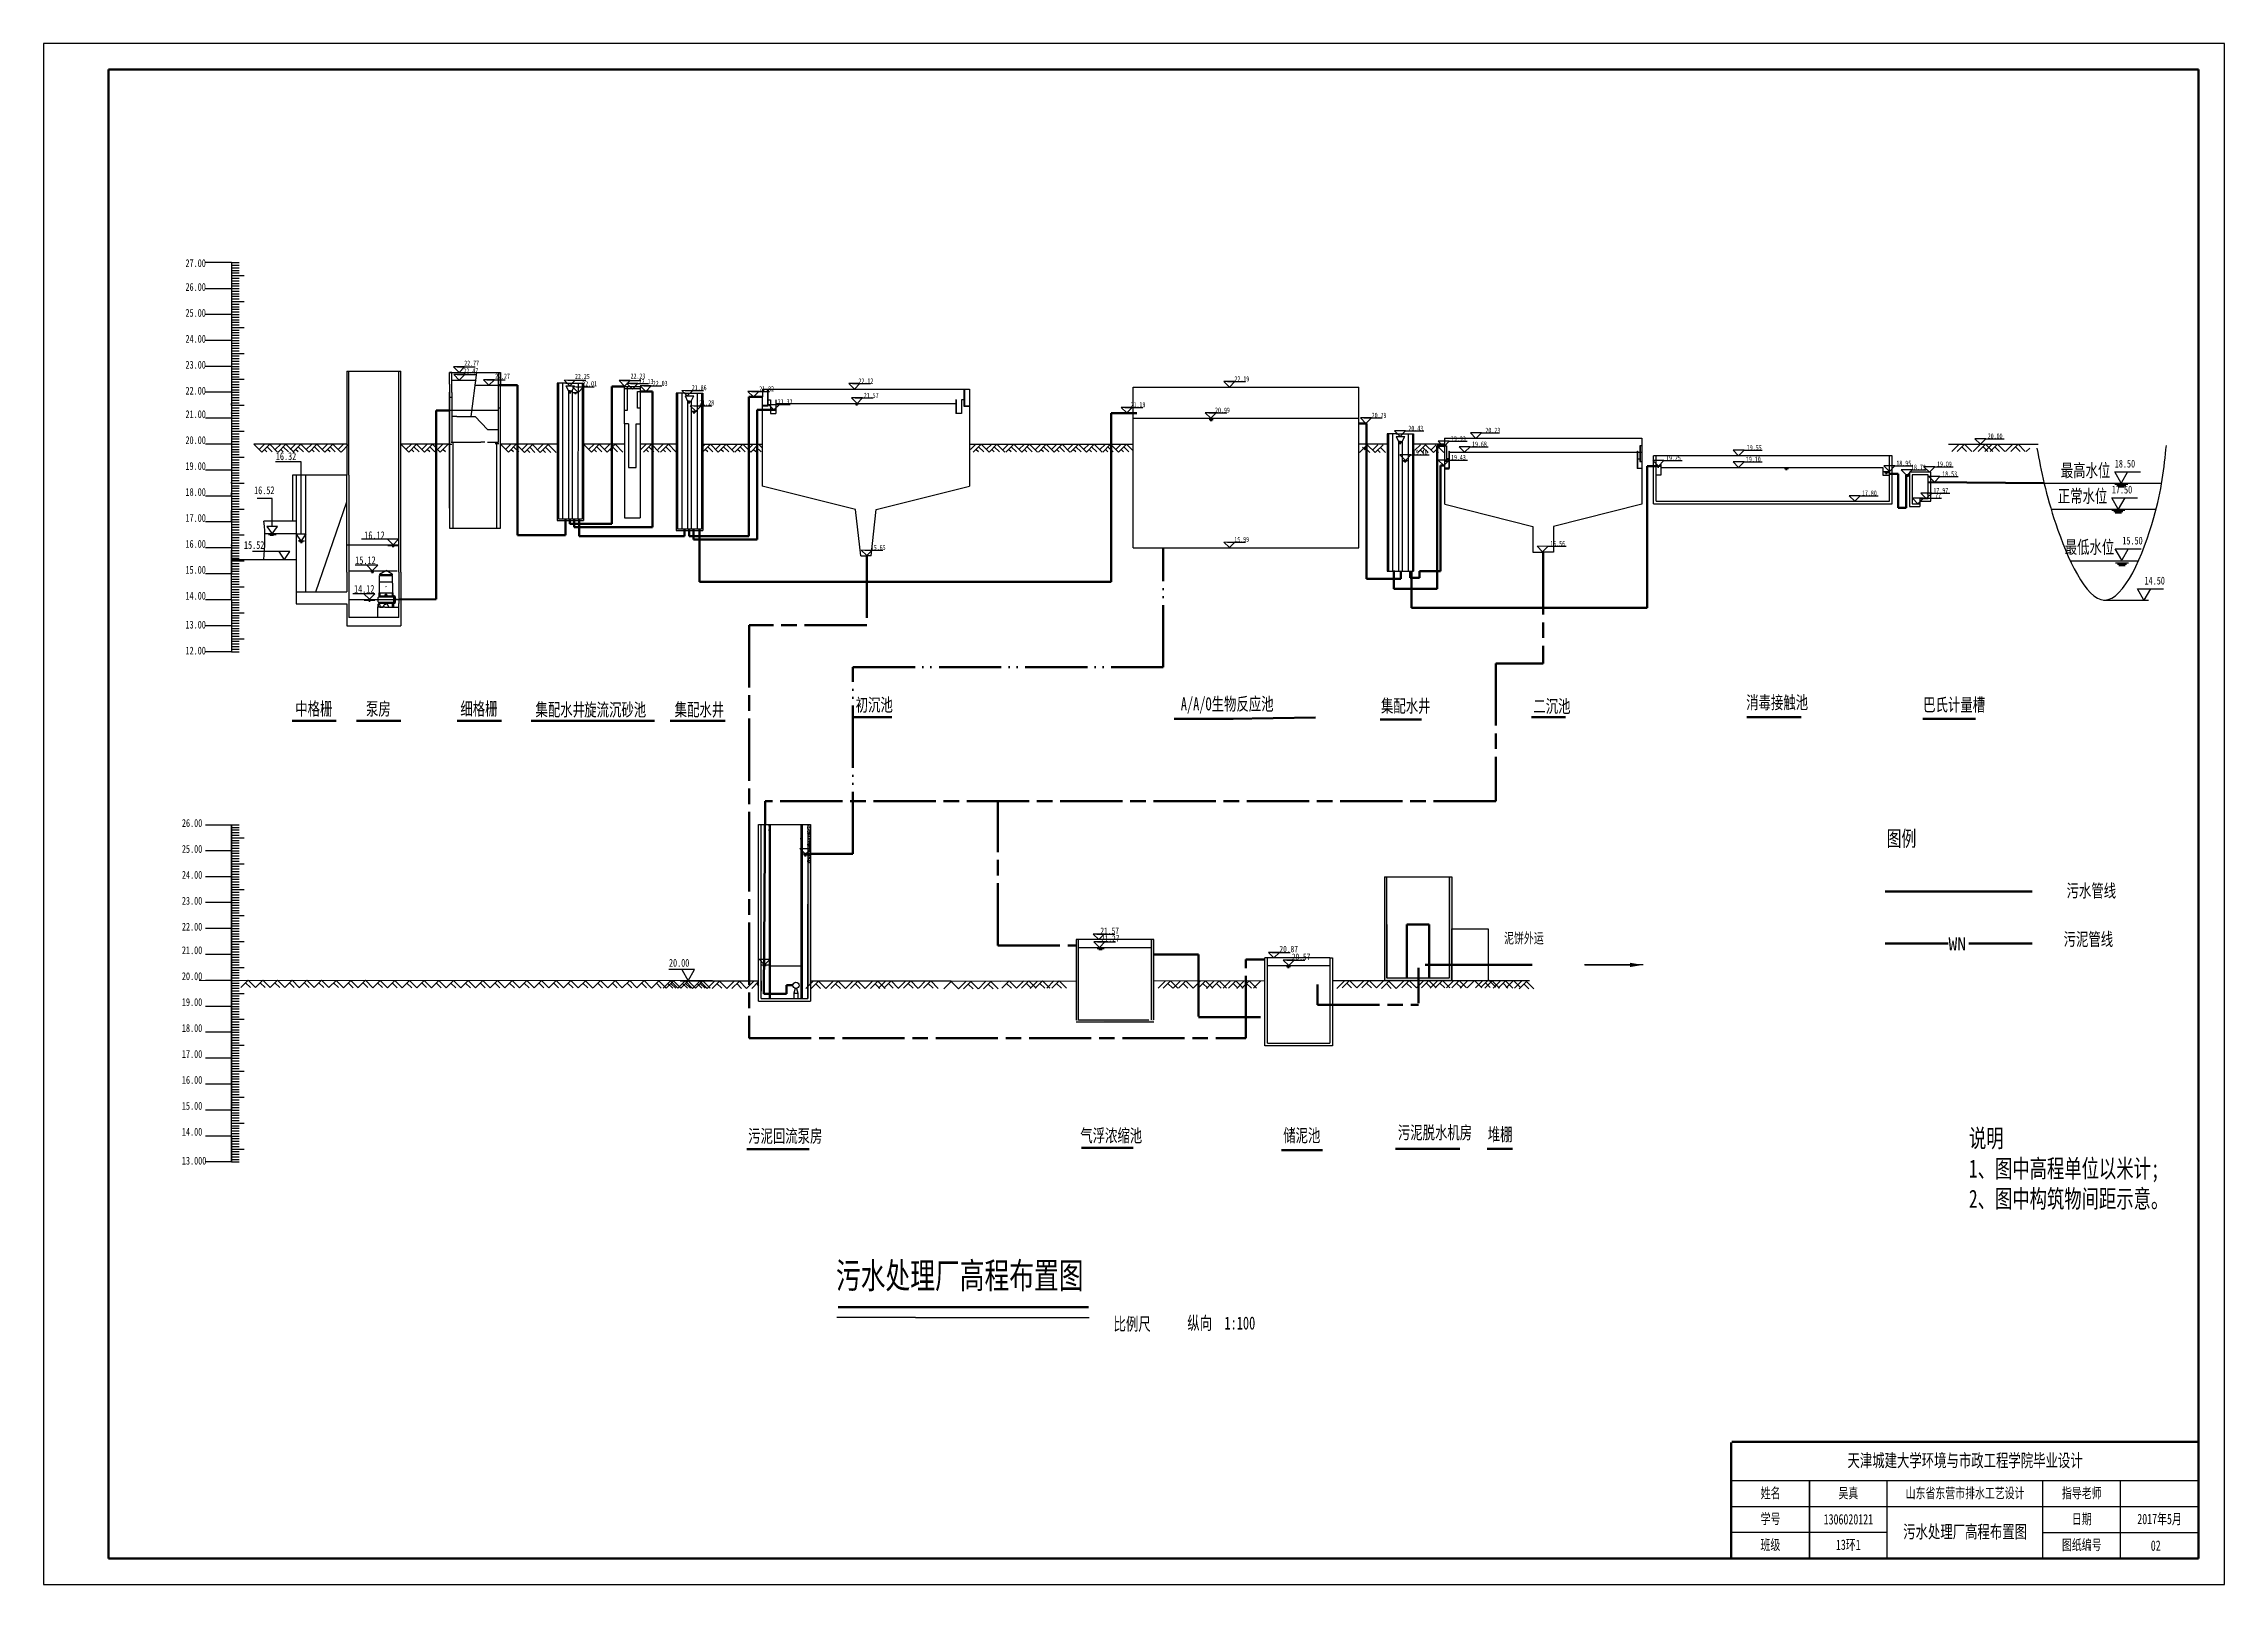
# Model space of a CAD drawing. Header units: millimetres. Extents: x 1678 to 6309, y 3797 to 4425.
# Drawn here: x 3637 to 4478, y 3814 to 4408 of the extents above; entities that cross this region are included whole.
import ezdxf
from ezdxf.enums import TextEntityAlignment as Align

# ---------------------------------------------------------------- set-up
doc = ezdxf.new("R2010")
doc.units = ezdxf.units.MM
for name, pattern in [('ACAD_ISO05W100', [33, 24, -3, 0, -3, 0, -3]), ('ACAD_ISO08W100', [36, 24, -3, 6, -3]), ('CENTER', [2, 1.25, -0.25, 0.25, -0.25])]:
    doc.linetypes.add(name, pattern=pattern)
for name, color, linetype in [('di', 7, 'Continuous'), ('ZI', 50, 'Continuous'), ('地面', 7, 'Continuous'), ('文字', 7, 'Continuous'), ('构筑物', 7, 'Continuous'), ('比例尺', 7, 'Continuous'), ('水面标高', 92, 'Continuous'), ('污水构筑物', 250, 'Continuous'), ('辅助线', 21, 'Continuous'), ('道路线', 2, 'Continuous')]:
    doc.layers.add(name, color=color, linetype=linetype)
for name, color, linetype, lineweight in [('回流污泥管', 82, 'ACAD_ISO05W100', 50), ('图层1', 7, 'Continuous', 53), ('标高', 250, 'Continuous', 20), ('污水管线', 5, 'Continuous', 50), ('污泥管线', 40, 'ACAD_ISO08W100', 50), ('细实线', 7, 'Continuous', 25)]:
    doc.layers.add(name, color=color, linetype=linetype, lineweight=lineweight)
doc.styles.add('3', font='simfang.ttf', dxfattribs={"width": 0.7, "height": 3})
doc.styles.add('4', font='simfang.ttf', dxfattribs={"width": 0.7, "height": 8})
doc.styles.add('5', font='simfang.ttf', dxfattribs={"width": 0.7, "height": 5})
doc.styles.get("Standard").update_dxf_attribs({"font": 'arial.ttf'})
doc.styles.add('字体样', font='simfang.ttf', dxfattribs={"width": 0.7, "height": 5})
doc.styles.add('长仿宋', font='simfang.ttf', dxfattribs={"width": 0.7, "height": 4})
doc.dimstyles.new('高程', dxfattribs={"dimtxt": 15, "dimasz": 5, "dimexe": 0.18, "dimexo": 0.0625, "dimgap": 0.09, "dimtad": 0, "dimtih": 1, "dimtoh": 1, "dimdec": 4, "dimzin": 0, "dimdsep": 46, "dimtxsty": 'Standard', "dimcen": 0.09, "dimadec": 0, "dimazin": 0, "dimtfac": 1, "dimtdec": 4, "dimtofl": 0, "dimtmove": 0, "dimatfit": 3, "dimfxl": 1, "dimtolj": 1, "dimtzin": 0, "dimarcsym": 0})
pattern_1 = [(50, (78122.5872, -102897.7678), (1.82184669, -0.159390855), [0.1905, -2.0955]), (355, (78122.5872, -102897.7678), (-0.35242826, 1.91056643), [0.1524, -1.6764]), (100.451, (78122.739, -102897.7811), (1.469425017, 1.751166878), [0.1619, -1.7809]), (46.1842, (78122.5872, -102897.2598), (2.71079041, -0.42042328), [0.28575, -3.14325]), (96.6356, (78122.813, -102897.2949), (2.374042345, 2.47425556), [0.24285, -2.67135]), (351.184, (78122.5872, -102897.2598), (2.37404606, 2.47425118), [0.2286, -2.5146]), (21, (78122.8412, -102897.3868), (1.516148798, -1.022655185), [0.1905, -2.0955]), (326, (78122.8412, -102897.3868), (0.618020283, 1.84187966), [0.1524, -1.6764]), (71.4514, (78122.9675, -102897.472), (2.134164908, 0.819228577), [0.1619, -1.7809]), (37.5, (78122.5872, -102897.7678), (0.0308860325, 0.8455503887), [0, -1.65608, 0, -1.7018, 0, -1.68275]), (7.5, (78122.5872, -102897.7678), (0.668196625, 1.001805748), [0, -0.97028, 0, -1.61798, 0, -0.64135]), (327.5, (78122.02076, -102897.7678), (1.3559059517, -0.05728744), [0, -0.635, 0, -1.9812, 0, -2.6289]), (317.5, (78121.7668, -102897.7678), (1.481291814, 0.25426491), [0, -0.8255, 0, -1.31572, 0, -1.8669])]

msp = doc.modelspace()

# ---------------------------------------------------------------- texts
for s, insert, char_height, width, attachment_point, style in [('27.00', (3691.694, 4324.609), 3, 26.64444, 1, '3'), ('26.00', (3691.694, 4315.425), 3, 26.64444, 1, '3'), ('25.00', (3691.694, 4305.425), 3, 26.64444, 1, '3'), ('24.00', (3691.694, 4295.425), 3, 26.64444, 1, '3'), ('23.00', (3691.694, 4285.425), 3, 26.64444, 1, '3'), ('22.00', (3691.694, 4275.425), 3, 26.64444, 1, '3'), ('21.00', (3691.694, 4266.372), 3, 26.64444, 1, '3'), ('20.00', (3691.694, 4256.372), 3, 26.64444, 1, '3'), ('19.00', (3691.694, 4246.372), 3, 26.64444, 1, '3'), ('18.00', (3691.694, 4236.372), 3, 26.64444, 1, '3'), ('17.00', (3691.694, 4226.372), 3, 26.64444, 1, '3'), ('16.00', (3691.694, 4216.372), 3, 26.64444, 1, '3'), ('15.00', (3691.694, 4206.372), 3, 26.64444, 1, '3'), ('14.00', (3691.694, 4196.372), 3, 26.64444, 1, '3'), ('13.00', (3691.694, 4185.237), 3, 26.64444, 1, '3'), ('12.00', (3691.694, 4175.237), 3, 26.64444, 1, '3'), ('26.00', (3690.308, 4108.767), 3, 26.64444, 1, '3'), ('25.00', (3690.308, 4098.767), 3, 26.64444, 1, '3'), ('24.00', (3690.308, 4088.767), 3, 26.64444, 1, '3'), ('23.00', (3690.308, 4078.767), 3, 26.64444, 1, '3'), ('22.00', (3690.308, 4068.767), 3, 26.64444, 1, '3'), ('21.57', (4048.102, 4064.435), 2.5, 4.12879, 8, '长仿宋'), ('21.00', (3690.308, 4059.714), 3, 26.64444, 1, '3'), ('20.87', (4113.568, 4057.377), 2.5, 5.42824, 7, '长仿宋'), ('20.00', (3690.308, 4049.714), 3, 26.64444, 1, '3'), ('19.00', (3690.308, 4039.714), 3, 26.64444, 1, '3'), ('18.00', (3690.308, 4029.714), 3, 26.64444, 1, '3'), ('17.00', (3690.308, 4019.714), 3, 26.64444, 1, '3'), ('16.00', (3690.308, 4009.714), 3, 26.64444, 1, '3'), ('15.00', (3690.308, 3999.714), 3, 26.64444, 1, '3'), ('14.00', (3690.308, 3989.714), 3, 26.64444, 1, '3'), ('13.000', (3690.308, 3978.579), 3, 26.64444, 1, '3'), ('02', (4449.6, 3830.665), 4, 7.52046, 1, '长仿宋')]:
    msp.add_mtext(s, dxfattribs=dict(insert=insert, char_height=char_height, width=width, attachment_point=attachment_point, style=style))
at = {"char_height": 3, "width": 9.92669, "attachment_point": 5}
for s, insert in [('{\\fFangSong|b0|i0|c134|p49;\\W0.7;16.32}', (3730.477, 4248.653)), ('{\\fFangSong|b0|i0|c134|p49;\\W0.7;16.52}', (3722.092, 4235.532)), ('{\\fFangSong|b0|i0|c134|p49;\\W0.7;15.52}', (3718.179, 4214.407)), ('{\\fFangSong|b0|i0|c134|p49;\\W0.7;16.12}', (3764.576, 4218.187))]:
    msp.add_mtext(s, dxfattribs=dict(at, insert=insert))
at = {"lineweight": -3}
for s, insert, char_height, width, attachment_point, style in [('{\\fFangSong_GB2312|b0|i0|c134|p49;最高水位}', (4414.91, 4245.705), 5, 62.86532, 1, '字体样'), ('{\\fFangSong_GB2312|b0|i0|c134|p49;正常水位}', (4413.727, 4235.809), 5, 62.86532, 1, '字体样'), ('{\\fFangSong_GB2312|b0|i0|c134|p49;最低水位}', (4416.419, 4216.134), 5, 62.86532, 1, '字体样'), ('{\\fFangSong_GB2312|b0|i0|c134|p49;初沉池}', (3950.143, 4152.54), 5, 62.86532, 4, '4'), ('{\\fFangSong_GB2312|b0|i0|c134|p49;集配水井}', (4152.732, 4154.91), 5, 61.01634, 1, '4'), ('{\\fFangSong_GB2312|b0|i0|c134|p49;二沉池}', (4211.491, 4154.789), 5, 62.86532, 1, '4'), ('{\\fFangSong_GB2312|b0|i0|c134|p49;消毒接触池}', (4293.574, 4156.245), 5, 62.86532, 1, '4'), ('图例', (4347.722, 4104.285), 6, 75.88875, 1, '5'), ('污水管线', (4417.125, 4083.662), 5, 36.30186, 1, '5'), ('{\\fFangSong|b0|i0|c134|p49;泥饼外运}', (4200.205, 4064.893), 4, 57.30487, 1, '4'), ('污泥管线', (4415.985, 4064.962), 5, 31.4182, 1, '5'), ('{\\fFangSong_GB2312|b0|i0|c134|p49;储泥池}', (4115.016, 3989.318), 5, 62.86532, 1, '4'), ('{\\fFangSong_GB2312|b0|i0|c134|p49;堆棚}', (4193.898, 3989.727), 5, 96.75005, 1, '4'), ('{\\fFangSong_GB2312|b0|i0|c134|p49;说明\\P1、图中高程单位以米计;\\P2、图中构筑物间距示意。}', (4379.493, 3989.24), 7, 178.07389, 1, '5')]:
    msp.add_mtext(s, dxfattribs=dict(at, insert=insert, char_height=char_height, width=width, attachment_point=attachment_point, style=style))
at = {"lineweight": 53, "char_height": 5, "attachment_point": 1, "style": '4'}
for s, insert, width in [('{\\fFangSong_GB2312|b0|i0|c134|p49;A/A/O生物反应池}', (4075.534, 4155.674), 51.98489), ('{\\fFangSong_GB2312|b0|i0|c134|p49;巴氏计量槽}', (4361.833, 4155.364), 43.51545), ('{\\fFangSong_GB2312|b0|i0|c134|p49;污泥回流泵房}', (3908.678, 3989.094), 43.51545), ('{\\fFangSong_GB2312|b0|i0|c134|p49;气浮浓缩池}', (4036.765, 3989.255), 43.51545), ('{\\fFangSong_GB2312|b0|i0|c134|p49;污泥脱水机房}', (4159.234, 3990.425), 31.80912)]:
    msp.add_mtext(s, dxfattribs=dict(at, insert=insert, width=width))
at = {"layer": 'Defpoints', "lineweight": -3, "style": '长仿宋'}
for s, insert, char_height, width, attachment_point in [('22.47', (3801.725, 4281.529), 2, 4.69415, 5), ('22.12', (3954.116, 4276.658), 2, 4.6212, 8), ('20.99', (4091.592, 4265.413), 2, 4.74254, 8), ('19.93', (4182.564, 4254.412), 2, 7.06709, 8), ('20.23', (4195.877, 4257.626), 2, 8.86076, 8), ('19.43', (4182.589, 4247.175), 2, 7.10507, 8), ('17.77', (4365.83, 4232.308), 2, 5.62449, 8), ('17.97', (4368.642, 4234.43), 2, 7.00634, 8), ('21.27', (4048.316, 4061.435), 2.5, 4.14966, 8), ('20.57', (4121.928, 4054.391), 2.5, 5.32636, 8)]:
    msp.add_mtext(s, dxfattribs=dict(at, insert=insert, char_height=char_height, width=width, attachment_point=attachment_point))
at = {"layer": 'Defpoints', "lineweight": -3, "char_height": 3, "width": 9.92669, "attachment_point": 5}
for s, insert in [('{\\fFangSong|b0|i0|c134|p49;\\W0.7;15.12}', (3761.098, 4208.544)), ('{\\fFangSong|b0|i0|c134|p49;\\W0.7;14.12}', (3760.63, 4197.487))]:
    msp.add_mtext(s, dxfattribs=dict(at, insert=insert))
at = {"layer": 'Defpoints', "width": 60, "attachment_point": 5, "style": '长仿宋'}
for s, insert, char_height in [('山东省东营市排水工艺设计', (4377.985, 3848.731), 4), ('污水处理厂高程布置图', (4377.985, 3833.77), 5)]:
    msp.add_mtext(s, dxfattribs=dict(at, insert=insert, char_height=char_height))
at = {"layer": '图层1', "lineweight": -3, "char_height": 5, "width": 28.69702, "attachment_point": 5}
for s, insert in [('{\\fFangSong_GB2312|b0|i0|c134|p49;\\W0.7;集配水井}', (3836.212, 4150.671)), ('{\\fFangSong_GB2312|b0|i0|c134|p49;\\W0.7;旋流沉砂池}', (3857.42, 4150.671)), ('{\\fFangSong_GB2312|b0|i0|c134|p49;\\W0.7;集配水井}', (3889.881, 4150.671))]:
    msp.add_mtext(s, dxfattribs=dict(at, insert=insert))
at = {"layer": '文字', "attachment_point": 5}
for s, insert, char_height, width in [('{\\fFangSong_GB2312|b0|i0|c134|p49;\\W0.7;中格栅}', (3741.203, 4151.025), 5, 16.74748), ('{\\fFangSong_GB2312|b0|i0|c134|p49;\\W0.7;细格栅}', (3804.854, 4151.025), 5, 16.74748), ('{\\fFangSong_GB2312|b0|i0|c134|p49;\\W0.7;泵房}', (3766.085, 4151.025), 5, 16.74748), ('{\\fFangSong_GB2312|b0|i0|c134|p49;\\W0.7;污水处理厂高程布置图}', (3990.284, 3932.241), 10, 115.24882), ('{\\fFangSong|b0|i0|c134|p49;\\W0.7;比例尺}', (4056.768, 3913.839), 5, 41.08736), ('{\\fFangSong|b0|i0|c134|p49;\\W0.7;纵向  1:100}', (4091.141, 3914.216), 5, 33.50958)]:
    msp.add_mtext(s, dxfattribs=dict(at, insert=insert, char_height=char_height, width=width))
at = {"layer": '比例尺', "style": '3', "width": 0.7}
for s, p in [('18.50', (4435.71, 4243.41)), ('17.50', (4434.577, 4233.395)), ('15.50', (4438.62, 4213.743)), ('14.50', (4447.188, 4198.308))]:
    msp.add_text(s, height=3, dxfattribs=at).set_placement(p, align=Align.BOTTOM_LEFT)
at = {"layer": '比例尺', "lineweight": -3, "style": '3', "width": 0.7}
msp.add_text('20.00', height=3, dxfattribs=at).set_placement((3878.142, 4050.951), align=Align.BOTTOM_LEFT)
at = {"layer": '比例尺', "lineweight": 53, "char_height": 2, "style": '长仿宋'}
for s, insert, width, attachment_point in [('22.77', (3802.071, 4284.527), 5.53786, 5), ('22.27', (3813.952, 4279.509), 6.21676, 5), ('22.25', (3844.744, 4279.412), 5.48992, 5), ('22.01', (3847.544, 4276.604), 4.67167, 5), ('22.23', (3866.192, 4279.549), 6.06714, 5), ('22.13', (3869.33, 4277.472), 6.30431, 5), ('22.03', (3874.755, 4275.744), 6.87825, 8), ('21.86', (3889.811, 4274.054), 4.92626, 8), ('21.82', (3915.804, 4273.635), 5.89816, 8), ('21.57', (3956.133, 4271.119), 6.68961, 8), ('22.19', (4099.079, 4277.466), 5.40476, 8), ('21.28', (3892.714, 4269.273), 4.11738, 5), ('21.32', (3922.943, 4268.632), 4.34458, 8), ('21.19', (4059.045, 4267.497), 4.50522, 8), ('20.79', (4151.993, 4263.414), 5.89429, 8), ('20.43', (4166.163, 4258.407), 7.84211, 8), ('20.00', (4389.572, 4255.429), 7.14486, 8), ('19.40', (4167.862, 4249.177), 7.20274, 8), ('19.68', (4190.705, 4252.315), 7.20593, 8), ('19.25', (4265.505, 4246.983), 7.29276, 8), ('19.10', (4296.323, 4246.488), 7.12048, 8), ('19.55', (4296.691, 4250.969), 7.85699, 8), ('18.95', (4354.354, 4244.952), 6.91199, 8), ('18.79', (4359.985, 4243.416), 4.68022, 8), ('19.09', (4370.012, 4244.63), 7.29077, 8), ('18.53', (4372.034, 4240.801), 7.4747, 8), ('17.80', (4341.069, 4233.43), 7.07827, 8), ('15.65', (3958.842, 4212.463), 4.57758, 8), ('15.99', (4099.02, 4215.559), 5.28625, 8), ('15.56', (4220.879, 4213.944), 7.38876, 8)]:
    msp.add_mtext(s, dxfattribs=dict(at, insert=insert, width=width, attachment_point=attachment_point))
at = {"layer": '污水管线', "lineweight": 50, "insert": (4371.583, 4063.137), "char_height": 5, "width": 9.99566, "attachment_point": 1}
msp.add_mtext('{\\fFangSong_GB2312|b0|i0|c134|p49;\\C2;WN}', dxfattribs=at)
at = {"layer": '污泥管线', "attachment_point": 5, "style": '长仿宋'}
for s, insert, char_height, width in [('{\\C7;天津城建大学环境与市政工程学院毕业设计}', (4377.985, 3861.231), 5, 180), ('{\\C7;姓名}', (4302.982, 3848.731), 4, 29.99342), ('{\\C7;吴真}', (4332.985, 3848.725), 4, 30), ('{\\C7;指导老师}', (4422.985, 3848.731), 4, 30), ('{\\C7; }', (4452.985, 3848.731), 4, 30), ('{\\C7;学号}', (4302.982, 3838.805), 4, 30.00658), ('{\\C7;1306020121}', (4332.982, 3838.805), 4, 30.00658), ('{\\C7;日期}', (4422.985, 3838.731), 4, 30), ('{\\C7;2017年5月}', (4452.985, 3838.731), 4, 30), ('{\\C7;班级}', (4302.898, 3828.805), 4, 30.17404), ('{\\C7;13环1}', (4332.948, 3828.805), 4, 29.92681), ('{\\C7;图纸编号}', (4422.985, 3828.731), 4, 30)]:
    msp.add_mtext(s, dxfattribs=dict(at, insert=insert, char_height=char_height, width=width))

# ---------------------------------------------------------------- hatches: boundary and pattern name
h = msp.add_hatch()
h.set_pattern_fill('AR-CONC', color=256, scale=0.01, style=0)
h.set_pattern_definition(pattern_1)
h.paths.add_polyline_path([(3917.238, 4106.637), (3916.738, 4106.637), (3916.738, 4104.301), (3917.238, 4104.299)])
h = msp.add_hatch()
h.set_pattern_fill('AR-CONC', color=256, scale=0.01, style=0)
h.set_pattern_definition(pattern_1)
h.paths.add_polyline_path([(3929.559, 4106.637), (3929.059, 4106.637), (3929.059, 4103.842), (3929.559, 4103.847)])
h = msp.add_hatch()
h.set_pattern_fill('AR-CONC', color=256, scale=0.01, style=0)
h.set_pattern_definition(pattern_1)
h.paths.add_polyline_path([(3932.706, 4106.637), (3931.706, 4106.637), (3931.706, 4103.867), (3932.706, 4103.876)])
h = msp.add_hatch()
h.set_pattern_fill('AR-CONC', color=256, scale=0.01, style=0)
h.set_pattern_definition(pattern_1)
h.paths.add_polyline_path([(3929.559, 4103.847), (3929.059, 4103.842), (3929.059, 4097.419), (3929.559, 4097.419)])
h = msp.add_hatch()
h.set_pattern_fill('AR-CONC', color=256, scale=0.01, style=0)
h.set_pattern_definition(pattern_1)
h.paths.add_polyline_path([(3929.559, 4096.534), (3929.059, 4097.034), (3929.059, 4039.538), (3929.559, 4039.538)])
h = msp.add_hatch()
h.set_pattern_fill('AR-CONC', color=256, scale=0.01, style=0)
h.set_pattern_definition(pattern_1)
h.paths.add_polyline_path([(3932.706, 4103.876), (3931.706, 4103.867), (3931.706, 4097.419), (3932.706, 4097.419)])
h = msp.add_hatch()
h.set_pattern_fill('AR-CONC', color=256, scale=0.01, style=0)
h.set_pattern_definition(pattern_1)
h.paths.add_polyline_path([(3931.706, 4091.58), (3932.706, 4091.58), (3932.706, 4097.207), (3931.706, 4096.207)])
h = msp.add_hatch()
h.set_pattern_fill('AR-CONC', color=256, scale=0.01, style=0)
h.set_pattern_definition(pattern_1)
h.paths.add_polyline_path([(3931.706, 4044.194), (3932.706, 4045.203), (3932.706, 4091.58), (3931.706, 4091.58)])
h = msp.add_hatch()
h.set_pattern_fill('AR-CONC', color=256, scale=0.01, style=0)
h.set_pattern_definition([(50, (78181.6623, -102913.1455), (1.82184669, -0.159390855), [0.1905, -2.0955]), (355, (78181.6623, -102913.1455), (-0.35242826, 1.91056643), [0.1524, -1.6764]), (100.451, (78181.8141, -102913.1587), (1.469425017, 1.751166878), [0.1619, -1.7809]), (46.1842, (78181.6623, -102912.6375), (2.71079041, -0.42042328), [0.28575, -3.14325]), (96.6356, (78181.8882, -102912.6725), (2.374042345, 2.47425556), [0.24285, -2.67135]), (351.184, (78181.6623, -102912.6375), (2.37404606, 2.47425118), [0.2286, -2.5146]), (21, (78181.9163, -102912.7645), (1.516148798, -1.022655185), [0.1905, -2.0955]), (326, (78181.9163, -102912.7645), (0.618020283, 1.84187966), [0.1524, -1.6764]), (71.4514, (78182.0426, -102912.8497), (2.134164908, 0.819228577), [0.1619, -1.7809]), (37.5, (78181.6623, -102913.14545), (0.0308860325, 0.8455503887), [0, -1.65608, 0, -1.7018, 0, -1.68275]), (7.5, (78181.6623, -102913.14545), (0.668196625, 1.001805748), [0, -0.97028, 0, -1.61798, 0, -0.64135]), (327.5, (78181.09585, -102913.14545), (1.3559059517, -0.05728744), [0, -0.635, 0, -1.9812, 0, -2.6289]), (317.5, (78180.8418, -102913.1455), (1.481291814, 0.25426491), [0, -0.8255, 0, -1.31572, 0, -1.8669])])
h.paths.add_polyline_path([(4036.143, 4031.222), (4036.143, 4062.313), (4035.143, 4062.313), (4035.143, 4031.222), (4035.143, 4030.973), (4038.143, 4030.973), (4038.153, 4030.983), (4038.162, 4030.973), (4045.777, 4030.973), (4045.779, 4030.975), (4046.127, 4030.622), (4065.143, 4030.622), (4065.143, 4031.313), (4065.143, 4036.483), (4064.143, 4036.483), (4064.143, 4031.313), (4064.143, 4031.222), (4063.143, 4031.222)])
h = msp.add_hatch()
h.set_pattern_fill('AR-CONC', color=256, scale=0.01, style=0)
h.set_pattern_definition([(50, (78055.6153, -102913.061), (1.82184669, -0.159390855), [0.1905, -2.0955]), (355, (78055.6153, -102913.061), (-0.35242826, 1.91056643), [0.1524, -1.6764]), (100.451, (78055.7671, -102913.0743), (1.469425017, 1.751166878), [0.1619, -1.7809]), (46.1842, (78055.6153, -102912.553), (2.71079041, -0.42042328), [0.28575, -3.14325]), (96.6356, (78055.8412, -102912.588), (2.374042345, 2.47425556), [0.24285, -2.67135]), (351.184, (78055.6153, -102912.553), (2.37404606, 2.47425118), [0.2286, -2.5146]), (21, (78055.8693, -102912.68), (1.516148798, -1.022655185), [0.1905, -2.0955]), (326, (78055.8693, -102912.68), (0.618020283, 1.84187966), [0.1524, -1.6764]), (71.4514, (78055.9957, -102912.7652), (2.134164908, 0.819228577), [0.1619, -1.7809]), (37.5, (78055.6153, -102913.061), (0.0308860325, 0.8455503887), [0, -1.65608, 0, -1.7018, 0, -1.68275]), (7.5, (78055.6153, -102913.061), (0.668196625, 1.001805748), [0, -0.97028, 0, -1.61798, 0, -0.64135]), (327.5, (78055.0489, -102913.061), (1.3559059517, -0.05728744), [0, -0.635, 0, -1.9812, 0, -2.6289]), (317.5, (78054.7949, -102913.061), (1.481291814, 0.25426491), [0, -0.8255, 0, -1.31572, 0, -1.8669])])
h.paths.add_polyline_path([(4065.143, 4062.313), (4064.143, 4062.313), (4064.143, 4031.313), (4065.143, 4031.313)])
h.paths.add_polyline_path([(4036.143, 4062.313), (4035.143, 4062.313), (4035.143, 4031.222), (4036.143, 4031.222)])
at = {"layer": 'di', "lineweight": -3}
h = msp.add_hatch(dxfattribs=at)
h.set_pattern_fill('AR-CONC', color=256, scale=0.01, style=0)
h.set_pattern_definition([(50, (3684.1072, 3781.7542), (1.8218467, -0.159391), [0.1905, -2.0955]), (355, (3684.1072, 3781.7542), (-0.352428, 1.9105664), [0.1524, -1.6764]), (100.451, (3684.259, 3781.741), (1.469425, 1.751167), [0.1619, -1.7809]), (46.1842, (3684.1072, 3782.2622), (2.71079, -0.420423), [0.28575, -3.14325]), (96.6356, (3684.3331, 3782.2272), (2.374042, 2.474256), [0.24285, -2.67135]), (351.184, (3684.1072, 3782.2622), (2.374046, 2.474251), [0.2286, -2.5146]), (21, (3684.3612, 3782.1352), (1.5161488, -1.022655), [0.1905, -2.0955]), (326, (3684.3612, 3782.1352), (0.61802, 1.8418797), [0.1524, -1.6764]), (71.4514, (3684.4876, 3782.05), (2.134165, 0.8192286), [0.1619, -1.7809]), (37.5, (3684.10724, 3781.7542), (0.030886, 0.8455504), [0, -1.65608, 0, -1.7018, 0, -1.68275]), (7.5, (3684.1072, 3781.7542), (0.6681966, 1.0018057), [0, -0.97028, 0, -1.61798, 0, -0.64135]), (327.5, (3683.5408, 3781.7542), (1.35590595, -0.05728744), [0, -0.635, 0, -1.9812, 0, -2.6289]), (317.5, (3683.2868, 3781.7542), (1.4812918, 0.254265), [0, -0.8255, 0, -1.31572, 0, -1.8669])])
h.paths.add_polyline_path([(4155.026, 4086.516), (4154.026, 4086.516), (4154.026, 4048.184), (4155.026, 4048.184)])
h.paths.add_polyline_path([(4180.026, 4066.516), (4180.026, 4086.516), (4179.026, 4086.516), (4179.026, 4068.182), (4179.026, 4047.516), (4155.026, 4047.516), (4155.026, 4048.184), (4154.026, 4048.184), (4154.026, 4046.516), (4180.026, 4046.516)])

# ---------------------------------------------------------------- linework, layer by layer
for p, q in [((4477.985, 4407.731), (3636.985, 4407.731)), ((3636.985, 4407.731), (3636.985, 3813.731)), ((4477.985, 3813.731), (4477.985, 4407.731)), ((3709.379, 4323.308), (3699.379, 4323.308)), ((3709.379, 4323.308), (3712.379, 4323.308)), ((3709.379, 4322.308), (3712.379, 4322.308)), ((3709.379, 4321.308), (3712.379, 4321.308)), ((3709.379, 4320.308), (3712.379, 4320.308)), ((3709.379, 4319.308), (3712.379, 4319.308)), ((3709.379, 4318.308), (3714.379, 4318.308)), ((3709.379, 4317.308), (3712.379, 4317.308)), ((3709.379, 4316.308), (3712.379, 4316.308)), ((3709.379, 4315.308), (3712.379, 4315.308)), ((3699.379, 4313.308), (3709.379, 4313.308)), ((3709.379, 4314.308), (3712.379, 4314.308)), ((3709.379, 4313.308), (3712.379, 4313.308)), ((3709.379, 4312.308), (3712.379, 4312.308)), ((3709.379, 4311.308), (3712.379, 4311.308)), ((3709.379, 4310.308), (3712.379, 4310.308)), ((3709.379, 4309.308), (3712.379, 4309.308)), ((3709.379, 4308.308), (3714.379, 4308.308)), ((3709.379, 4307.308), (3712.379, 4307.308)), ((3709.379, 4306.308), (3712.379, 4306.308)), ((3709.379, 4303.308), (3699.379, 4303.308)), ((3709.379, 4305.308), (3712.379, 4305.308)), ((3709.379, 4304.308), (3712.379, 4304.308)), ((3709.379, 4303.308), (3712.379, 4303.308)), ((3709.379, 4302.308), (3712.379, 4302.308)), ((3709.379, 4301.308), (3712.379, 4301.308)), ((3709.379, 4300.308), (3712.379, 4300.308)), ((3709.379, 4299.308), (3712.379, 4299.308)), ((3709.379, 4298.308), (3714.379, 4298.308)), ((3709.379, 4293.308), (3699.379, 4293.308)), ((3709.379, 4297.308), (3712.379, 4297.308)), ((3709.379, 4296.308), (3712.379, 4296.308)), ((3709.379, 4295.308), (3712.379, 4295.308)), ((3709.379, 4294.308), (3712.379, 4294.308)), ((3709.379, 4293.308), (3712.379, 4293.308)), ((3709.379, 4292.308), (3712.379, 4292.308)), ((3709.379, 4291.308), (3712.379, 4291.308)), ((3709.379, 4290.308), (3712.379, 4290.308)), ((3709.379, 4289.308), (3712.379, 4289.308)), ((3709.379, 4283.308), (3699.379, 4283.308)), ((3709.379, 4288.308), (3714.379, 4288.308)), ((3709.379, 4287.308), (3712.379, 4287.308)), ((3709.379, 4286.308), (3712.379, 4286.308)), ((3709.379, 4285.308), (3712.379, 4285.308)), ((3709.379, 4284.308), (3712.379, 4284.308)), ((3709.379, 4283.308), (3712.379, 4283.308)), ((3709.379, 4282.308), (3712.379, 4282.308)), ((3709.379, 4281.308), (3712.379, 4281.308)), ((3753.942, 4281.508), (3753.942, 4244.343)), ((3754.742, 4241.343), (3754.742, 4281.508)), ((3773.942, 4241.343), (3773.942, 4281.508)), ((3774.742, 4241.343), (3774.742, 4281.508)), ((3794.357, 4280.92), (3793.557, 4280.92)), ((3793.557, 4276.471), (3793.557, 4280.904)), ((3794.357, 4273.598), (3794.357, 4280.933)), ((3801.842, 4264.028), (3804.075, 4280.925)), ((3812.357, 4254.028), (3812.357, 4280.926)), ((3813.157, 4220.905), (3813.157, 4280.988)), ((3813.157, 4280.988), (3813.157, 4276.598)), ((3709.379, 4273.308), (3699.379, 4273.308)), ((3709.379, 4280.308), (3712.379, 4280.308)), ((3709.379, 4279.308), (3712.379, 4279.308)), ((3709.379, 4278.308), (3714.379, 4278.308)), ((3709.379, 4277.308), (3712.379, 4277.308)), ((3709.379, 4276.308), (3712.379, 4276.308)), ((3709.379, 4275.308), (3712.379, 4275.308)), ((3709.379, 4274.308), (3712.379, 4274.308)), ((3709.379, 4273.308), (3712.379, 4273.308)), ((3709.379, 4272.308), (3712.379, 4272.308)), ((3774.742, 4241.343), (3774.742, 4275.209)), ((3793.557, 4276.471), (3793.557, 4220.955)), ((3793.557, 4228.598), (3793.557, 4273.298)), ((3794.357, 4278.008), (3803.715, 4278.003)), ((3794.357, 4273.298), (3794.357, 4273.598)), ((3794.357, 4273.171), (3794.357, 4273.298)), ((3794.357, 4273.171), (3794.357, 4254.028)), ((3840.721, 4273.428), (3839.478, 4273.428)), ((3840.295, 4273.031), (3839.695, 4273.031)), ((3709.379, 4271.308), (3712.379, 4271.308)), ((3709.379, 4270.308), (3712.379, 4270.308)), ((3709.379, 4269.308), (3712.379, 4269.308)), ((3709.379, 4268.308), (3714.379, 4268.308)), ((3709.379, 4267.308), (3712.379, 4267.308)), ((3709.379, 4266.308), (3712.379, 4266.308)), ((3709.379, 4265.308), (3712.379, 4265.308)), ((3709.379, 4264.308), (3712.379, 4264.308)), ((3794.357, 4271.271), (3793.557, 4271.271)), ((3812.357, 4266.293), (3793.557, 4266.338)), ((3796.353, 4264.028), (3794.357, 4264.028)), ((3796.353, 4264.028), (3801.842, 4264.028)), ((3801.842, 4264.028), (3803.365, 4264.028)), ((3803.365, 4264.028), (3808.153, 4259.028)), ((3812.357, 4269.818), (3812.357, 4270.118)), ((3812.357, 4254.028), (3812.357, 4269.818)), ((3812.357, 4267.371), (3813.157, 4267.371)), ((3886.684, 4269.505), (3885.441, 4269.505)), ((3886.258, 4269.108), (3885.658, 4269.108)), ((3888.487, 4265.669), (3887.244, 4265.669)), ((3888.061, 4265.272), (3887.461, 4265.272)), ((3951.248, 4268.762), (3950.004, 4268.762)), ((3950.821, 4268.364), (3950.221, 4268.364)), ((3709.379, 4263.308), (3699.379, 4263.308)), ((3709.379, 4263.308), (3712.379, 4263.308)), ((3709.379, 4262.308), (3712.379, 4262.308)), ((3709.379, 4261.308), (3712.379, 4261.308)), ((3709.379, 4260.308), (3712.379, 4260.308)), ((3709.379, 4259.308), (3712.379, 4259.308)), ((3709.379, 4258.308), (3714.379, 4258.308)), ((3709.379, 4257.308), (3712.379, 4257.308)), ((3709.379, 4256.308), (3712.379, 4256.308)), ((3808.153, 4259.028), (3812.357, 4259.028)), ((3709.379, 4253.308), (3699.379, 4253.308)), ((3709.379, 4255.308), (3712.379, 4255.308)), ((3709.379, 4254.308), (3712.379, 4254.308)), ((3709.379, 4253.308), (3712.379, 4253.308)), ((3709.379, 4252.308), (3712.379, 4252.308)), ((3709.379, 4251.308), (3712.379, 4251.308)), ((3709.379, 4250.308), (3712.379, 4250.308)), ((3709.379, 4249.308), (3712.379, 4249.308)), ((3709.379, 4248.308), (3714.379, 4248.308)), ((3709.379, 4247.308), (3712.379, 4247.308)), ((3792.957, 4253.338), (3794.357, 4253.338)), ((3794.957, 4220.955), (3794.957, 4254.028)), ((3807.153, 4254.028), (3805.557, 4254.028)), ((3808.153, 4254.028), (3812.357, 4254.028)), ((3811.757, 4220.955), (3811.757, 4254.028)), ((4160.86, 4253.87), (4159.616, 4253.87)), ((4160.433, 4253.473), (4159.833, 4253.473)), ((3709.379, 4243.308), (3699.379, 4243.308)), ((3709.379, 4246.308), (3712.379, 4246.308)), ((3709.379, 4245.308), (3712.379, 4245.308)), ((3709.379, 4244.308), (3712.379, 4244.308)), ((3709.379, 4243.308), (3712.379, 4243.308)), ((3709.379, 4242.308), (3712.379, 4242.308)), ((3709.379, 4241.308), (3712.379, 4241.308)), ((3709.379, 4240.308), (3712.379, 4240.308)), ((3709.379, 4239.308), (3712.379, 4239.308)), ((3736.305, 4246.497), (3726.417, 4246.497)), ((3734.329, 4241.343), (3732.984, 4241.343)), ((3732.984, 4241.343), (3732.984, 4223.59)), ((3753.942, 4241.343), (3734.329, 4241.343)), ((3734.329, 4241.343), (3734.329, 4191.758)), ((3736.305, 4218.791), (3736.305, 4246.497)), ((3738.103, 4196.34), (3738.103, 4241.343)), ((3753.942, 4203.943), (3753.942, 4241.343)), ((3754.742, 4241.343), (3754.742, 4186.499)), ((3773.942, 4203.943), (3773.942, 4241.343)), ((3774.742, 4203.943), (3774.742, 4241.343)), ((4260.469, 4244.691), (4258.951, 4244.691)), ((4259.931, 4244.291), (4259.331, 4244.291)), ((4309.853, 4243.856), (4308.334, 4243.856)), ((4309.314, 4243.456), (4308.714, 4243.456)), ((4348.459, 4242.306), (4346.94, 4242.306)), ((4347.92, 4241.906), (4347.32, 4241.906)), ((3709.379, 4233.308), (3699.379, 4233.308)), ((3709.379, 4238.308), (3714.379, 4238.308)), ((3709.379, 4237.308), (3712.379, 4237.308)), ((3709.379, 4236.308), (3712.379, 4236.308)), ((3709.379, 4235.308), (3712.379, 4235.308)), ((3709.379, 4234.308), (3712.379, 4234.308)), ((3709.379, 4233.308), (3712.379, 4233.308)), ((3709.379, 4232.308), (3712.379, 4232.308)), ((3709.379, 4231.308), (3712.379, 4231.308)), ((3709.379, 4230.308), (3712.379, 4230.308)), ((3725.119, 4232.375), (3719.377, 4232.375)), ((3725.119, 4221.576), (3725.119, 4232.375)), ((3741.907, 4196.34), (3753.922, 4231.122)), ((3709.379, 4229.308), (3712.379, 4229.308)), ((3709.379, 4228.308), (3714.379, 4228.308)), ((3709.379, 4227.308), (3712.379, 4227.308)), ((3709.379, 4226.308), (3712.379, 4226.308)), ((3709.379, 4225.308), (3712.379, 4225.308)), ((3709.379, 4224.308), (3712.379, 4224.308)), ((3709.379, 4223.308), (3712.379, 4223.308)), ((3709.379, 4222.308), (3712.379, 4222.308)), ((3734.333, 4223.59), (3721.957, 4223.59)), ((3709.379, 4221.308), (3712.379, 4221.308)), ((3709.379, 4220.308), (3712.379, 4220.308)), ((3709.379, 4219.308), (3712.379, 4219.308)), ((3709.379, 4218.308), (3714.379, 4218.308)), ((3709.379, 4217.308), (3712.379, 4217.308)), ((3709.379, 4216.308), (3712.379, 4216.308)), ((3709.379, 4215.308), (3712.379, 4215.308)), ((3709.379, 4214.308), (3712.379, 4214.308)), ((3734.393, 4218.791), (3722.284, 4218.791)), ((3727.155, 4221.576), (3723.083, 4221.576)), ((3723.083, 4221.576), (3725.068, 4218.769)), ((3723.693, 4218.535), (3726.693, 4218.535)), ((3724.371, 4218.245), (3725.677, 4218.245)), ((3725.068, 4218.769), (3727.155, 4221.576)), ((3734.317, 4218.791), (3738.136, 4218.791)), ((3736.34, 4216.062), (3734.393, 4218.791)), ((3734.393, 4218.791), (3736.305, 4218.791)), ((3736.34, 4216.062), (3735.24, 4216.062)), ((3735.24, 4216.062), (3737.582, 4216.062)), ((3735.706, 4215.804), (3737.133, 4215.804)), ((3736.042, 4215.403), (3736.748, 4215.403)), ((3738.136, 4218.791), (3736.34, 4216.062)), ((3754.742, 4214.508), (3773.942, 4214.508)), ((3769.613, 4216.63), (3759.613, 4216.63)), ((3769.613, 4216.63), (3771.734, 4214.508)), ((3773.856, 4216.63), (3769.613, 4216.63)), ((3773.734, 4214.108), (3769.734, 4214.108)), ((3771.719, 4214.115), (3771.119, 4214.115)), ((3772.034, 4213.708), (3771.434, 4213.708)), ((3771.719, 4214.115), (3772.319, 4214.115)), ((3771.734, 4214.508), (3773.856, 4216.63)), ((3709.379, 4213.308), (3699.379, 4213.308)), ((3709.379, 4213.308), (3712.379, 4213.308)), ((3709.379, 4212.308), (3712.379, 4212.308)), ((3709.379, 4211.308), (3712.379, 4211.308)), ((3709.379, 4210.308), (3712.379, 4210.308)), ((3709.379, 4209.308), (3712.379, 4209.308)), ((3709.379, 4208.308), (3714.379, 4208.308)), ((3709.379, 4207.308), (3712.379, 4207.308)), ((3709.379, 4206.308), (3712.379, 4206.308)), ((3709.379, 4205.308), (3712.379, 4205.308)), ((3727.707, 4211.912), (3717.494, 4211.912)), ((3731.969, 4211.912), (3727.707, 4211.912)), ((3727.707, 4211.912), (3729.775, 4208.749)), ((3729.817, 4208.792), (3731.969, 4211.912)), ((3763.739, 4204.514), (3765.86, 4206.635)), ((3773.942, 4211.919), (3773.942, 4211.919)), ((3709.379, 4203.308), (3699.379, 4203.308)), ((3709.379, 4204.308), (3712.379, 4204.308)), ((3709.379, 4203.308), (3712.379, 4203.308)), ((3709.379, 4202.308), (3712.379, 4202.308)), ((3709.379, 4201.308), (3712.379, 4201.308)), ((3709.379, 4200.308), (3712.379, 4200.308)), ((3709.379, 4199.308), (3712.379, 4199.308)), ((3709.379, 4198.308), (3714.379, 4198.308)), ((3709.379, 4197.308), (3712.379, 4197.308)), ((3753.942, 4203.943), (3753.942, 4196.34)), ((3766.512, 4203.028), (3766.512, 4203.084)), ((3766.512, 4203.028), (3766.512, 4203.028)), ((3766.512, 4196.597), (3766.512, 4202.645)), ((3766.512, 4202.645), (3771.486, 4202.645)), ((3766.512, 4202.645), (3766.512, 4202.39)), ((3766.512, 4200.297), (3771.486, 4200.297)), ((3766.512, 4196.053), (3766.512, 4196.597)), ((3766.573, 4203.193), (3768.933, 4204.615)), ((3766.639, 4202.901), (3768.999, 4202.901)), ((3771.359, 4202.901), (3766.639, 4202.901)), ((3766.894, 4202.645), (3766.894, 4202.901)), ((3771.359, 4202.901), (3768.999, 4202.901)), ((3771.424, 4203.193), (3769.065, 4204.615)), ((3771.104, 4202.645), (3771.104, 4202.901)), ((3771.486, 4202.645), (3771.359, 4202.645)), ((3771.486, 4203.028), (3771.486, 4203.084)), ((3771.486, 4199.786), (3771.486, 4202.645)), ((3771.486, 4199.786), (3771.486, 4196.053)), ((3773.942, 4203.943), (3773.942, 4191.919)), ((3774.742, 4203.943), (3774.742, 4195.943)), ((3709.379, 4193.308), (3699.379, 4193.308)), ((3709.379, 4196.308), (3712.379, 4196.308)), ((3709.379, 4195.308), (3712.379, 4195.308)), ((3709.379, 4194.308), (3712.379, 4194.308)), ((3709.379, 4193.308), (3709.379, 4183.308)), ((3709.379, 4193.308), (3712.379, 4193.308)), ((3709.379, 4192.308), (3712.379, 4192.308)), ((3709.379, 4191.308), (3712.379, 4191.308)), ((3709.379, 4190.308), (3712.379, 4190.308)), ((3709.379, 4189.308), (3712.379, 4189.308)), ((3709.379, 4188.308), (3714.379, 4188.308)), ((3734.299, 4196.34), (3741.907, 4196.34)), ((3734.329, 4191.758), (3753.942, 4191.758)), ((3741.907, 4196.34), (3753.942, 4196.34)), ((3753.942, 4191.758), (3753.942, 4183.215)), ((3754.827, 4193.488), (3774.027, 4193.488)), ((3764.653, 4193.088), (3760.653, 4193.088)), ((3762.953, 4192.688), (3762.353, 4192.688)), ((3765.739, 4190.541), (3765.729, 4186.606)), ((3767.581, 4190.526), (3765.73, 4190.526)), ((3766.033, 4192.53), (3766.033, 4194.156)), ((3766.033, 4190.441), (3766.033, 4191.605)), ((3766.161, 4191.111), (3766.161, 4191.429)), ((3766.161, 4190.441), (3766.161, 4191.111)), ((3766.336, 4194.459), (3766.384, 4194.459)), ((3771.662, 4192.227), (3766.336, 4192.227)), ((3771.662, 4191.908), (3766.336, 4191.908)), ((3766.384, 4195.416), (3766.384, 4196.053)), ((3766.384, 4196.053), (3771.614, 4196.053)), ((3766.384, 4196.053), (3766.512, 4196.053)), ((3766.384, 4194.778), (3766.384, 4195.416)), ((3766.384, 4194.778), (3768.552, 4194.778)), ((3766.384, 4194.459), (3766.384, 4194.778)), ((3766.512, 4194.778), (3766.384, 4194.778)), ((3766.384, 4194.459), (3768.999, 4194.459)), ((3766.384, 4192.227), (3766.384, 4191.908)), ((3766.639, 4195.926), (3766.639, 4194.905)), ((3766.655, 4191.429), (3766.655, 4190.441)), ((3766.655, 4190.526), (3767.627, 4190.526)), ((3768.602, 4190.526), (3767.581, 4190.526)), ((3767.627, 4190.526), (3767.946, 4190.526)), ((3767.946, 4190.441), (3768.306, 4191.415)), ((3768.552, 4194.778), (3769.445, 4194.778)), ((3768.569, 4191.567), (3768.999, 4191.567)), ((3768.602, 4190.526), (3771.902, 4190.526)), ((3768.68, 4194.905), (3768.68, 4195.288)), ((3768.68, 4194.778), (3768.68, 4194.78)), ((3768.808, 4195.416), (3769.19, 4195.416)), ((3768.999, 4194.459), (3771.614, 4194.459)), ((3769.429, 4191.567), (3768.999, 4191.567)), ((3769.318, 4195.288), (3769.318, 4194.905)), ((3769.445, 4194.778), (3771.614, 4194.778)), ((3770.052, 4190.441), (3769.691, 4191.415)), ((3770.052, 4190.526), (3771.343, 4190.526)), ((3771.343, 4191.429), (3771.343, 4190.441)), ((3771.359, 4195.926), (3771.359, 4194.905)), ((3771.614, 4196.053), (3771.486, 4196.053)), ((3771.614, 4196.053), (3771.486, 4196.053)), ((3771.486, 4194.778), (3771.614, 4194.778)), ((3771.614, 4196.053), (3771.614, 4194.778)), ((3771.614, 4195.416), (3771.614, 4196.053)), ((3771.614, 4194.778), (3771.614, 4195.416)), ((3771.614, 4194.778), (3771.614, 4194.459)), ((3771.614, 4194.459), (3771.662, 4194.459)), ((3771.614, 4191.908), (3771.614, 4192.227)), ((3771.837, 4191.111), (3771.837, 4191.429)), ((3771.837, 4190.441), (3771.837, 4191.111)), ((3771.837, 4190.526), (3771.965, 4190.526)), ((3771.902, 4190.526), (3773.943, 4190.526)), ((3771.965, 4194.778), (3771.965, 4191.908)), ((3772.22, 4194.778), (3771.965, 4194.778)), ((3771.965, 4194.156), (3771.965, 4192.53)), ((3771.965, 4191.908), (3772.22, 4191.908)), ((3771.965, 4191.605), (3771.965, 4190.441)), ((3772.22, 4191.908), (3772.22, 4194.778)), ((3772.22, 4191.908), (3772.22, 4194.778)), ((3772.22, 4194.778), (3772.475, 4194.778)), ((3772.475, 4191.908), (3772.22, 4191.908)), ((3772.475, 4194.778), (3772.475, 4191.908)), ((3772.73, 4194.414), (3772.475, 4194.414)), ((3772.475, 4194.156), (3772.475, 4192.53)), ((3772.475, 4193.343), (3772.475, 4192.227)), ((3772.475, 4192.227), (3772.73, 4192.227)), ((3772.73, 4192.227), (3772.73, 4194.414)), ((3772.73, 4193.502), (3772.73, 4193.502)), ((3772.73, 4193.502), (3773.497, 4193.502)), ((3772.73, 4193.502), (3773.497, 4193.502)), ((3772.73, 4193.502), (3773.497, 4193.502)), ((3773.942, 4186.527), (3773.942, 4191.919)), ((3774.742, 4195.943), (3774.742, 4183.215)), ((3709.379, 4183.308), (3699.379, 4183.308)), ((3709.379, 4187.308), (3712.379, 4187.308)), ((3709.379, 4186.308), (3712.379, 4186.308)), ((3709.379, 4185.308), (3712.379, 4185.308)), ((3709.379, 4184.308), (3712.379, 4184.308)), ((3709.379, 4183.308), (3712.379, 4183.308)), ((3709.379, 4183.308), (3712.379, 4183.308)), ((3709.379, 4182.308), (3712.379, 4182.308)), ((3709.379, 4181.308), (3712.379, 4181.308)), ((3709.379, 4180.308), (3712.379, 4180.308)), ((3753.942, 4183.215), (3774.748, 4183.215)), ((3754.742, 4186.575), (3773.942, 4186.575)), ((3774.024, 4187.699), (3774.024, 4187.699)), ((3709.379, 4173.308), (3699.379, 4173.308)), ((3709.379, 4179.308), (3712.379, 4179.308)), ((3709.379, 4178.308), (3714.379, 4178.308)), ((3709.379, 4177.308), (3712.379, 4177.308)), ((3709.379, 4176.308), (3712.379, 4176.308)), ((3709.379, 4175.308), (3712.379, 4175.308)), ((3709.379, 4174.308), (3712.379, 4174.308)), ((3709.379, 4173.308), (3712.379, 4173.308)), ((3699.381, 4106.569), (3709.381, 4106.569)), ((3709.381, 3976.569), (3709.381, 4106.63)), ((3709.381, 4106.569), (3712.381, 4106.569)), ((3709.381, 4105.569), (3712.381, 4105.569)), ((3709.381, 4104.569), (3712.381, 4104.569)), ((3709.381, 4096.569), (3699.381, 4096.569)), ((3709.381, 4103.569), (3712.381, 4103.569)), ((3709.381, 4102.569), (3712.381, 4102.569)), ((3709.381, 4101.569), (3714.381, 4101.569)), ((3709.381, 4100.569), (3712.381, 4100.569)), ((3709.381, 4099.569), (3712.381, 4099.569)), ((3709.381, 4098.569), (3712.381, 4098.569)), ((3709.381, 4097.569), (3712.381, 4097.569)), ((3709.381, 4096.569), (3712.381, 4096.569)), ((3709.381, 4095.569), (3712.381, 4095.569)), ((3709.381, 4094.569), (3712.381, 4094.569)), ((3709.381, 4093.569), (3712.381, 4093.569)), ((3709.381, 4092.569), (3712.381, 4092.569)), ((3709.381, 4091.569), (3714.381, 4091.569)), ((3709.381, 4090.569), (3712.381, 4090.569)), ((3709.381, 4089.569), (3712.381, 4089.569)), ((3709.381, 4088.569), (3712.381, 4088.569)), ((3709.381, 4087.569), (3712.381, 4087.569)), ((3931.442, 4094.886), (3930.199, 4094.886)), ((3931.016, 4094.488), (3930.416, 4094.488)), ((3709.381, 4086.569), (3699.381, 4086.569)), ((3709.381, 4086.569), (3712.381, 4086.569)), ((3709.381, 4085.569), (3712.381, 4085.569)), ((3709.381, 4084.569), (3712.381, 4084.569)), ((3709.381, 4083.569), (3712.381, 4083.569)), ((3709.381, 4082.569), (3712.381, 4082.569)), ((3709.381, 4081.569), (3714.381, 4081.569)), ((3709.381, 4080.569), (3712.381, 4080.569)), ((3709.381, 4079.569), (3712.381, 4079.569)), ((3709.381, 4076.569), (3699.381, 4076.569)), ((3709.381, 4078.569), (3712.381, 4078.569)), ((3709.381, 4077.569), (3712.381, 4077.569)), ((3709.381, 4076.569), (3712.381, 4076.569)), ((3709.381, 4075.569), (3712.381, 4075.569)), ((3709.381, 4074.569), (3712.381, 4074.569)), ((3709.381, 4073.569), (3712.381, 4073.569)), ((3709.381, 4072.569), (3712.381, 4072.569)), ((3709.381, 4071.569), (3714.381, 4071.569)), ((3709.381, 4070.569), (3712.381, 4070.569)), ((3709.381, 4066.569), (3699.381, 4066.569)), ((3709.381, 4069.569), (3712.381, 4069.569)), ((3709.381, 4068.569), (3712.381, 4068.569)), ((3709.381, 4067.569), (3712.381, 4067.569)), ((3709.381, 4066.569), (3712.381, 4066.569)), ((3709.381, 4065.569), (3712.381, 4065.569)), ((3709.381, 4064.569), (3712.381, 4064.569)), ((3709.381, 4063.569), (3712.381, 4063.569)), ((3709.381, 4062.569), (3712.381, 4062.569)), ((4035.143, 4062.313), (4035.143, 4031.222)), ((4036.143, 4031.222), (4036.143, 4062.313)), ((4064.143, 4062.313), (4064.143, 4031.313)), ((4065.143, 4031.313), (4065.143, 4062.313)), ((3709.381, 4056.569), (3699.381, 4056.569)), ((3709.381, 4061.569), (3714.381, 4061.569)), ((3709.381, 4060.569), (3712.381, 4060.569)), ((3709.381, 4059.569), (3712.381, 4059.569)), ((3709.381, 4058.569), (3709.389, 4059.269)), ((3709.381, 4058.569), (3712.381, 4058.569)), ((3709.381, 4058.569), (3709.381, 4058.569)), ((3709.381, 4057.569), (3712.381, 4057.569)), ((3709.381, 4056.569), (3712.381, 4056.569)), ((3709.381, 4055.569), (3712.381, 4055.569)), ((3709.381, 4054.569), (3712.381, 4054.569)), ((4036.143, 4059.313), (4064.143, 4059.313)), ((4043.317, 4058.879), (4045.97, 4058.879)), ((4043.883, 4058.432), (4045.195, 4058.432)), ((4132.968, 4055.269), (4107.968, 4055.253)), ((4132.968, 4055.269), (4134.078, 4055.269)), ((3709.381, 4046.569), (3699.381, 4046.569)), ((3709.381, 4053.569), (3712.381, 4053.569)), ((3709.381, 4052.569), (3712.381, 4052.569)), ((3709.381, 4051.569), (3709.381, 4052.269)), ((3709.381, 4051.569), (3714.381, 4051.569)), ((3709.381, 4050.569), (3712.381, 4050.569)), ((3709.381, 4049.569), (3712.381, 4049.569)), ((3709.381, 4048.569), (3712.381, 4048.569)), ((3709.381, 4047.569), (3712.381, 4047.569)), ((3709.381, 4046.569), (3712.381, 4046.569)), ((3709.381, 4045.569), (3712.381, 4045.569)), ((3915.644, 4052.173), (3914.4, 4052.173)), ((3915.217, 4051.776), (3914.617, 4051.776)), ((3986.947, 4046.412), (4006.068, 4046.345)), ((4108.968, 4052.269), (4132.968, 4052.269)), ((4108.968, 4052.269), (4132.968, 4052.269)), ((4116.263, 4051.979), (4117.835, 4051.979)), ((4116.745, 4051.574), (4117.353, 4051.574)), ((4153.818, 4046.516), (4180.026, 4046.516)), ((4155.026, 4047.516), (4179.026, 4047.516)), ((4231.316, 4052.548), (4249.76, 4052.548)), ((3709.381, 4044.569), (3712.381, 4044.569)), ((3709.381, 4043.569), (3712.381, 4043.569)), ((3709.381, 4042.569), (3712.381, 4042.569)), ((3709.381, 4041.569), (3714.381, 4041.569)), ((3709.381, 4040.569), (3712.381, 4040.569)), ((3709.381, 4039.569), (3712.381, 4039.569)), ((3709.381, 4038.569), (3712.381, 4038.569)), ((3709.381, 4037.569), (3712.381, 4037.569)), ((3709.381, 4036.569), (3699.381, 4036.569)), ((3709.381, 4036.569), (3712.381, 4036.569)), ((3709.381, 4035.569), (3712.381, 4035.569)), ((3709.381, 4034.569), (3712.381, 4034.569)), ((3709.381, 4033.569), (3712.381, 4033.569)), ((3709.381, 4032.569), (3712.381, 4032.569)), ((3709.381, 4031.569), (3714.381, 4031.569)), ((3709.381, 4030.569), (3712.381, 4030.569)), ((3709.381, 4029.569), (3712.381, 4029.569)), ((3709.381, 4028.569), (3712.381, 4028.569)), ((4063.143, 4031.222), (4036.143, 4031.222)), ((3709.381, 4026.569), (3699.381, 4026.569)), ((3709.381, 4027.569), (3712.381, 4027.569)), ((3709.381, 4026.569), (3712.381, 4026.569)), ((3709.381, 4025.569), (3712.381, 4025.569)), ((3709.381, 4024.569), (3712.381, 4024.569)), ((3709.381, 4023.569), (3712.381, 4023.569)), ((3709.381, 4022.569), (3712.381, 4022.569)), ((3709.381, 4021.569), (3714.381, 4021.569)), ((3709.381, 4020.569), (3712.381, 4020.569)), ((3709.381, 4016.569), (3699.381, 4016.569)), ((3709.381, 4019.569), (3712.381, 4019.569)), ((3709.381, 4018.569), (3712.381, 4018.569)), ((3709.381, 4017.569), (3712.381, 4017.569)), ((3709.381, 4016.569), (3712.381, 4016.569)), ((3709.381, 4015.569), (3712.381, 4015.569)), ((3709.381, 4014.569), (3712.381, 4014.569)), ((3709.381, 4013.569), (3712.381, 4013.569)), ((3709.381, 4012.569), (3712.381, 4012.569)), ((3709.381, 4006.569), (3699.381, 4006.569)), ((3709.381, 4011.569), (3714.381, 4011.569)), ((3709.381, 4010.569), (3712.381, 4010.569)), ((3709.381, 4009.569), (3712.381, 4009.569)), ((3709.381, 4008.569), (3712.381, 4008.569)), ((3709.381, 4007.569), (3712.381, 4007.569)), ((3709.381, 4006.569), (3712.381, 4006.569)), ((3709.381, 4005.569), (3712.381, 4005.569)), ((3709.381, 4004.569), (3712.381, 4004.569)), ((3709.381, 4003.569), (3712.381, 4003.569)), ((3709.381, 3996.569), (3699.381, 3996.569)), ((3709.381, 4002.569), (3712.381, 4002.569)), ((3709.381, 4001.569), (3714.381, 4001.569)), ((3709.381, 4000.569), (3712.381, 4000.569)), ((3709.381, 3999.569), (3712.381, 3999.569)), ((3709.381, 3998.569), (3712.381, 3998.569)), ((3709.381, 3997.569), (3712.381, 3997.569)), ((3709.381, 3996.569), (3712.381, 3996.569)), ((3709.381, 3995.569), (3712.381, 3995.569)), ((3709.381, 3986.569), (3699.381, 3986.569)), ((3709.381, 3994.569), (3712.381, 3994.569)), ((3709.381, 3993.569), (3712.381, 3993.569)), ((3709.381, 3992.569), (3712.381, 3992.569)), ((3709.381, 3991.569), (3714.381, 3991.569)), ((3709.381, 3990.569), (3712.381, 3990.569)), ((3709.381, 3989.569), (3712.381, 3989.569)), ((3709.381, 3988.569), (3712.381, 3988.569)), ((3709.381, 3987.569), (3712.381, 3987.569)), ((3709.381, 3986.569), (3709.381, 3976.569)), ((3709.381, 3986.569), (3712.381, 3986.569)), ((3709.381, 3985.569), (3712.381, 3985.569)), ((3709.381, 3984.569), (3712.381, 3984.569)), ((3709.381, 3983.569), (3712.381, 3983.569)), ((3709.381, 3982.569), (3712.381, 3982.569)), ((3709.381, 3981.569), (3714.381, 3981.569)), ((3709.381, 3980.569), (3712.381, 3980.569)), ((3709.381, 3979.569), (3712.381, 3979.569)), ((3709.381, 3978.569), (3712.381, 3978.569)), ((3709.381, 3976.569), (3699.381, 3976.569)), ((3709.381, 3977.569), (3712.381, 3977.569)), ((3709.381, 3976.569), (3712.381, 3976.569)), ((3636.985, 3813.731), (4477.985, 3813.731))]:
    msp.add_line(p, q)
at = {"lineweight": -3}
for p, q in [((3709.379, 4323.269), (3709.379, 4313.269)), ((3838.413, 4276.867), (3834.993, 4276.867)), ((3834.993, 4276.867), (3834.993, 4223.906)), ((3835.493, 4276.863), (3835.493, 4224.49)), ((3837.093, 4276.866), (3837.093, 4224.441)), ((3838.413, 4276.867), (3845.193, 4276.867)), ((3838.413, 4275.808), (3841.773, 4275.808)), ((3838.413, 4275.808), (3839.393, 4273.857)), ((3840.093, 4273.857), (3839.393, 4273.857)), ((3839.393, 4273.857), (3839.393, 4224.441)), ((3840.093, 4273.857), (3840.793, 4273.857)), ((3840.793, 4273.857), (3841.773, 4275.808)), ((3840.793, 4273.857), (3840.793, 4224.441)), ((3841.535, 4273.049), (3842.446, 4273.049)), ((3843.093, 4276.867), (3843.062, 4224.393)), ((3844.693, 4276.865), (3844.693, 4224.431)), ((3845.193, 4276.867), (3845.193, 4223.906)), ((3884.375, 4272.944), (3880.955, 4272.944)), ((3880.955, 4272.944), (3880.955, 4219.983)), ((3881.455, 4272.94), (3881.455, 4220.567)), ((3883.055, 4272.943), (3883.055, 4220.518)), ((3884.375, 4272.944), (3891.155, 4272.944)), ((3889.055, 4272.944), (3889.025, 4220.47)), ((3890.655, 4272.943), (3890.655, 4220.508)), ((3891.155, 4272.944), (3891.155, 4237.444)), ((3884.375, 4271.886), (3887.735, 4271.886)), ((3884.375, 4271.886), (3885.355, 4269.935)), ((3886.055, 4269.935), (3885.355, 4269.935)), ((3885.355, 4269.935), (3885.355, 4220.518)), ((3886.055, 4269.935), (3886.755, 4269.935)), ((3886.755, 4269.935), (3887.735, 4271.886)), ((3886.755, 4269.935), (3886.755, 4220.518)), ((3860.951, 4261.108), (3860.951, 4224.858)), ((3867.051, 4261.108), (3867.051, 4224.858)), ((4158.551, 4257.308), (4155.131, 4257.308)), ((4155.131, 4257.308), (4155.131, 4204.348)), ((4155.631, 4257.304), (4155.631, 4204.348)), ((4157.231, 4257.308), (4157.231, 4204.348)), ((4158.551, 4256.25), (4161.911, 4256.25)), ((4158.551, 4256.25), (4159.531, 4254.299)), ((4160.931, 4254.299), (4161.911, 4256.25)), ((4164.831, 4257.307), (4164.831, 4204.348)), ((4165.331, 4257.308), (4165.331, 4221.808)), ((3805.593, 4254.01), (3794.156, 4253.946)), ((4160.231, 4254.299), (4159.531, 4254.299)), ((4159.531, 4254.299), (4159.531, 4204.348)), ((4160.231, 4254.299), (4160.931, 4254.299)), ((3709.379, 4233.308), (3709.379, 4234.608)), ((3709.379, 4233.308), (3709.379, 4233.608)), ((3709.379, 4223.308), (3699.379, 4223.308)), ((3709.379, 4223.308), (3709.379, 4227.708)), ((3709.379, 4213.308), (3709.379, 4213.608)), ((4431.382, 4193.216), (4446.95, 4193.216)), ((4446.95, 4193.216), (4448.735, 4193.216)), ((3912.706, 4038.538), (3912.706, 4106.686)), ((3912.706, 4106.637), (3932.706, 4106.637)), ((3913.706, 4039.538), (3913.706, 4106.637)), ((3916.738, 4106.648), (3916.738, 4039.538)), ((3917.238, 4106.619), (3917.238, 4039.538)), ((3929.059, 4106.637), (3929.059, 4039.538)), ((3929.559, 4106.637), (3929.559, 4039.538)), ((3931.706, 4106.637), (3931.706, 4039.538)), ((3932.706, 4106.637), (3932.706, 4038.538)), ((3931.709, 4095.232), (3929.562, 4095.232)), ((3931.706, 4039.538), (3931.706, 4075.951)), ((3931.706, 4046.351), (3931.706, 4074.151)), ((4107.968, 4021.321), (4107.968, 4055.253)), ((4107.968, 4021.321), (4107.968, 4055.253)), ((4108.968, 4022.321), (4108.968, 4055.269)), ((4132.968, 4055.269), (4132.968, 4022.321)), ((4134.078, 4055.269), (4134.066, 4021.321)), ((3913.612, 4052.581), (3916.486, 4052.581)), ((3913.706, 4046.351), (3913.706, 4042.451)), ((3917.193, 4052.146), (3929.092, 4052.146)), ((3912.706, 4038.538), (3932.706, 4038.538)), ((3913.706, 4039.538), (3931.706, 4039.538)), ((4134.066, 4021.321), (4107.968, 4021.321)), ((4287.985, 3853.731), (4317.985, 3853.731)), ((4317.985, 3853.731), (4317.985, 3823.809)), ((4347.985, 3823.809), (4347.985, 3853.719)), ((4347.912, 3823.916), (4347.912, 3838.916)), ((4317.985, 3823.809), (4347.985, 3823.809))]:
    msp.add_line(p, q, dxfattribs=at)
at = {"lineweight": 53}
for p, q in [((3949.468, 4148.121), (3964.062, 4148.121)), ((4072.922, 4147.453), (4095.713, 4147.453)), ((4094.889, 4147.453), (4127.518, 4147.979)), ((4152.374, 4147.214), (4168.371, 4147.214)), ((4210.816, 4148.023), (4223.939, 4148.023)), ((4293.78, 4148.121), (4314.815, 4148.121)), ((4361.696, 4147.453), (4382.012, 4147.453)), ((4381.188, 4147.453), (4382.012, 4147.453)), ((3908.186, 3981.528), (3926.869, 3981.528)), ((3926.045, 3981.528), (3932.204, 3981.528)), ((4037.243, 3982.052), (4054.955, 3982.052)), ((4054.131, 3982.052), (4057.114, 3982.052)), ((4114.341, 3981.186), (4130.223, 3981.186)), ((4194.041, 3981.597), (4203.487, 3981.597)), ((4287.811, 3868.403), (4287.811, 3823.731))]:
    msp.add_line(p, q, dxfattribs=at)
at = {"color": 2, "linetype": 'CENTER', "lineweight": 53, "ltscale": 10}
for p, q in [((3925.909, 4044.695), (3923.483, 4044.695)), ((3923.483, 4044.695), (3923.483, 4041.439))]:
    msp.add_line(p, q, dxfattribs=at)
at = {"linetype": 'Continuous', "lineweight": 53}
for p, q in [((4183.184, 3981.597), (4158.316, 3981.597)), ((4194.041, 3981.597), (4193.694, 3981.597))]:
    msp.add_line(p, q, dxfattribs=at)
for centre in [(3768.808, 4195.288), (3769.19, 4195.288)]:
    msp.add_circle(centre, 0.0638)
for centre, radius, start, end in [((3655.546, 4216.647), 66.772, 353.238224, 5.968726), ((3766.639, 4203.084), 0.128, 121.071658, 180), ((3766.639, 4203.028), 0.128, 180, 270), ((3768.999, 4198.264), 0.128, 58.928342, 121.071658), ((3771.359, 4203.028), 0.128, 270, 0), ((3771.359, 4203.084), 0.128, 0, 58.928342), ((3766.336, 4194.156), 0.303, 90, 180), ((3766.336, 4192.53), 0.303, 180, 270), ((3766.336, 4191.605), 0.303, 90, 180), ((3766.408, 4191.275), 0.291, 31.946211, 148.053789), ((3766.512, 4195.926), 0.128, 0, 90), ((3766.512, 4194.905), 0.128, 270, 0), ((3768.569, 4191.264), 0.303, 90, 149.953819), ((3768.552, 4194.905), 0.128, 270, 0), ((3768.808, 4195.288), 0.128, 90, 180), ((3769.19, 4195.288), 0.128, 0, 90), ((3769.445, 4194.905), 0.128, 180, 270), ((3769.429, 4191.264), 0.303, 30.046181, 90), ((3771.59, 4191.275), 0.291, 31.946211, 148.053789), ((3771.486, 4195.926), 0.128, 90, 180), ((3771.486, 4194.905), 0.128, 180, 270), ((3771.662, 4194.762), 0.303, 270, 0), ((3771.662, 4191.924), 0.303, 0, 90), ((3771.662, 4191.605), 0.303, 0, 90)]:
    msp.add_arc(centre, radius, start, end)
at = {"color": 0, "ltscale": 20}
msp.add_spline([(4405.666, 4251.785), (4412.942, 4222.608), (4431.691, 4193.199), (4450.812, 4225.006), (4455.641, 4252.799)], degree=3, dxfattribs=at)
at = {"layer": 'Defpoints'}
for p, q in [((3753.942, 4281.508), (3774.742, 4281.508)), ((4364.745, 4242.508), (4356.595, 4242.508)), ((4356.595, 4242.508), (4356.595, 4229.308)), ((4363.745, 4241.508), (4357.595, 4241.508)), ((4357.595, 4241.508), (4357.595, 4230.308)), ((3709.379, 4238.308), (3709.379, 4238.608)), ((3709.379, 4230.308), (3709.379, 4230.308)), ((4357.595, 4230.308), (4360.595, 4230.308)), ((3709.379, 4224.308), (3709.379, 4225.008)), ((4356.595, 4229.308), (4360.595, 4229.308)), ((3709.379, 4193.308), (3709.379, 4203.269)), ((3709.379, 4183.308), (3709.379, 4173.308))]:
    msp.add_line(p, q, dxfattribs=at)
at = {"layer": 'Defpoints', "lineweight": -3}
for p, q in [((3793.557, 4280.933), (3813.157, 4280.933)), ((3795.06, 4283.078), (3797.181, 4280.957)), ((3799.302, 4283.078), (3795.06, 4283.078)), ((3796.406, 4283.078), (3803.406, 4283.078)), ((3797.181, 4280.957), (3799.302, 4283.078)), ((3795.135, 4280.115), (3797.256, 4277.994)), ((3799.378, 4280.115), (3795.135, 4280.115)), ((3796.482, 4280.115), (3803.482, 4280.115)), ((3797.256, 4277.994), (3799.378, 4280.115)), ((3803.426, 4276.008), (3812.357, 4276.008)), ((3806.601, 4278.165), (3808.722, 4276.044)), ((3810.843, 4278.165), (3806.601, 4278.165)), ((3807.947, 4278.165), (3814.947, 4278.165)), ((3808.722, 4276.044), (3810.843, 4278.165)), ((3858.916, 4277.816), (3861.037, 4275.695)), ((3863.158, 4277.816), (3858.916, 4277.816)), ((3860.263, 4277.816), (3867.263, 4277.816)), ((3860.951, 4275.608), (3867.051, 4275.608)), ((3861.037, 4275.695), (3863.158, 4277.816)), ((3861.935, 4276.668), (3864.056, 4274.547)), ((3866.177, 4276.668), (3861.935, 4276.668)), ((3863.282, 4276.668), (3870.282, 4276.668)), ((3864.056, 4274.547), (3866.177, 4276.668)), ((3866.051, 4273.608), (3867.051, 4273.608)), ((3867.073, 4275.744), (3869.194, 4273.623)), ((3871.315, 4275.744), (3867.073, 4275.744)), ((3868.42, 4275.744), (3875.42, 4275.744)), ((3869.194, 4273.623), (3871.315, 4275.744)), ((3908.612, 4273.635), (3910.734, 4271.514)), ((3912.855, 4273.635), (3908.612, 4273.635)), ((3909.959, 4273.635), (3916.959, 4273.635)), ((3910.734, 4271.514), (3912.855, 4273.635)), ((3914.192, 4274.508), (3994.024, 4274.508)), ((3914.192, 4274.508), (3914.192, 4271.508)), ((3916.106, 4274.508), (3916.106, 4268.164)), ((3916.306, 4274.508), (3916.306, 4267.964)), ((3947.563, 4276.658), (3949.684, 4274.537)), ((3951.805, 4276.658), (3947.563, 4276.658)), ((3948.91, 4276.658), (3955.91, 4276.658)), ((3949.684, 4274.537), (3951.805, 4276.658)), ((3991.91, 4274.48), (3991.905, 4267.935)), ((3992.11, 4274.48), (3992.105, 4268.135)), ((3994.024, 4274.508), (3994.024, 4271.508)), ((4057.152, 4213.308), (4057.152, 4275.308)), ((4057.152, 4275.308), (4144.152, 4275.308)), ((4092.134, 4277.466), (4094.256, 4275.345)), ((4096.377, 4277.466), (4092.134, 4277.466)), ((4093.481, 4277.466), (4100.481, 4277.466)), ((4094.256, 4275.345), (4096.377, 4277.466)), ((4144.152, 4213.308), (4144.152, 4275.308)), ((3862.039, 4266.354), (3860.951, 4266.354)), ((3914.106, 4271.508), (3914.106, 4237.108)), ((3916.106, 4268.164), (3914.106, 4268.164)), ((3916.306, 4267.964), (3914.106, 4267.964)), ((3916.306, 4270.399), (3917.306, 4270.399)), ((3917.306, 4270.399), (3917.306, 4265.119)), ((3917.306, 4265.119), (3919.306, 4265.119)), ((3919.306, 4270.399), (3919.306, 4265.119)), ((3919.306, 4270.399), (3919.406, 4270.399)), ((3919.306, 4265.119), (3919.406, 4265.119)), ((3919.406, 4270.399), (3919.406, 4265.119)), ((3919.406, 4269.008), (3988.806, 4269)), ((3948.546, 4271.119), (3950.667, 4268.998)), ((3952.788, 4271.119), (3948.546, 4271.119)), ((3949.892, 4271.119), (3956.892, 4271.119)), ((3950.667, 4268.998), (3952.788, 4271.119)), ((3988.807, 4270.373), (3988.803, 4265.093)), ((3988.903, 4265.093), (3988.803, 4265.093)), ((3988.907, 4270.373), (3988.807, 4270.373)), ((3988.907, 4270.373), (3988.903, 4265.093)), ((3990.903, 4265.091), (3988.903, 4265.093)), ((3990.907, 4270.371), (3990.903, 4265.091)), ((3991.907, 4270.371), (3990.907, 4270.371)), ((3991.905, 4267.935), (3994.105, 4267.934)), ((3992.105, 4268.135), (3994.105, 4268.134)), ((3994.106, 4271.508), (3994.106, 4237.108)), ((4052.55, 4267.497), (4054.671, 4265.376)), ((4056.792, 4267.497), (4052.55, 4267.497)), ((4053.896, 4267.497), (4060.896, 4267.497)), ((4054.671, 4265.376), (4056.792, 4267.497)), ((4084.978, 4265.413), (4087.099, 4263.292)), ((4089.22, 4265.413), (4084.978, 4265.413)), ((4086.325, 4265.413), (4093.325, 4265.413)), ((4087.099, 4263.292), (4089.22, 4265.413)), ((3865.521, 4261.108), (3867.051, 4261.108)), ((4144.803, 4263.414), (4146.925, 4261.293)), ((4149.046, 4263.414), (4144.803, 4263.414)), ((4146.15, 4263.414), (4153.15, 4263.414)), ((4146.925, 4261.293), (4149.046, 4263.414)), ((4157.999, 4258.407), (4160.121, 4256.286)), ((4162.242, 4258.407), (4157.999, 4258.407)), ((4158.551, 4257.308), (4165.331, 4257.308)), ((4160.121, 4256.286), (4162.242, 4258.407)), ((4162.242, 4258.407), (4169.242, 4258.407)), ((4163.231, 4257.309), (4163.2, 4204.348)), ((4177.236, 4255.623), (4253.308, 4255.623)), ((4177.236, 4255.623), (4177.236, 4230.123)), ((4187.204, 4257.626), (4189.325, 4255.505)), ((4191.446, 4257.626), (4187.204, 4257.626)), ((4189.325, 4255.505), (4191.446, 4257.626)), ((4191.446, 4257.626), (4198.446, 4257.626)), ((4253.308, 4255.623), (4253.308, 4230.123)), ((4160.018, 4249.177), (4162.14, 4247.055)), ((4164.261, 4249.177), (4160.018, 4249.177)), ((4160.931, 4254.299), (4160.931, 4204.348)), ((4162.14, 4247.055), (4164.261, 4249.177)), ((4164.261, 4249.177), (4171.261, 4249.177)), ((4174.788, 4254.412), (4176.909, 4252.291)), ((4179.03, 4254.412), (4174.788, 4254.412)), ((4174.796, 4247.178), (4176.918, 4245.056)), ((4179.039, 4247.178), (4174.796, 4247.178)), ((4176.909, 4252.291), (4179.03, 4254.412)), ((4176.918, 4245.056), (4179.039, 4247.178)), ((4179.03, 4254.412), (4186.03, 4254.412)), ((4179.039, 4247.178), (4186.039, 4247.178)), ((4182.859, 4252.315), (4184.98, 4250.193)), ((4187.102, 4252.315), (4182.859, 4252.315)), ((4184.98, 4250.193), (4187.102, 4252.315)), ((4187.102, 4252.315), (4194.102, 4252.315)), ((4349.855, 4248.808), (4257.855, 4248.808)), ((4257.855, 4230.308), (4257.855, 4248.808)), ((4258.855, 4231.308), (4258.855, 4248.808)), ((4288.52, 4250.969), (4290.641, 4248.848)), ((4292.763, 4250.969), (4288.52, 4250.969)), ((4290.641, 4248.848), (4292.763, 4250.969)), ((4292.763, 4250.969), (4299.763, 4250.969)), ((4381.757, 4255.429), (4383.878, 4253.307)), ((4386, 4255.429), (4381.757, 4255.429)), ((4383.878, 4253.307), (4386, 4255.429)), ((4386, 4255.429), (4393, 4255.429)), ((3753.942, 4244.343), (3753.942, 4241.343)), ((4257.616, 4246.983), (4259.738, 4244.862)), ((4261.859, 4246.983), (4257.616, 4246.983)), ((4260.621, 4244.862), (4258.855, 4244.862)), ((4259.738, 4244.862), (4261.859, 4246.983)), ((4260.621, 4244.308), (4346.204, 4244.308)), ((4261.859, 4246.983), (4268.859, 4246.983)), ((4288.52, 4246.488), (4290.641, 4244.366)), ((4292.763, 4246.488), (4288.52, 4246.488)), ((4290.641, 4244.366), (4292.763, 4246.488)), ((4292.763, 4246.488), (4299.763, 4246.488)), ((4346.655, 4244.952), (4348.776, 4242.831)), ((4350.898, 4244.952), (4346.655, 4244.952)), ((4348.776, 4242.831), (4350.898, 4244.952)), ((4350.898, 4244.952), (4357.898, 4244.952)), ((4353.402, 4243.416), (4355.523, 4241.294)), ((4357.644, 4243.416), (4353.402, 4243.416)), ((4355.523, 4241.294), (4357.644, 4243.416)), ((4355.546, 4241.122), (4356.256, 4241.122)), ((4355.763, 4240.997), (4356.056, 4240.997)), ((4357.644, 4243.416), (4363.04, 4243.412)), ((4362.124, 4244.63), (4364.246, 4242.508)), ((4366.367, 4244.63), (4362.124, 4244.63)), ((4363.745, 4232.308), (4363.745, 4241.508)), ((4364.054, 4240.801), (4366.176, 4238.68)), ((4368.297, 4240.801), (4364.054, 4240.801)), ((4364.246, 4242.508), (4366.367, 4244.63)), ((4364.745, 4231.308), (4364.745, 4242.508)), ((4366.176, 4238.68), (4368.297, 4240.801)), ((4366.367, 4244.63), (4373.367, 4244.63)), ((4368.297, 4240.801), (4375.297, 4240.801)), ((3950.106, 4228.108), (3914.106, 4237.108)), ((3958.106, 4228.108), (3994.106, 4237.108)), ((4257.855, 4230.308), (4349.855, 4230.308)), ((4258.855, 4231.308), (4348.855, 4231.308)), ((4333.287, 4233.43), (4335.408, 4231.308)), ((4337.529, 4233.43), (4333.287, 4233.43)), ((4335.408, 4231.308), (4337.529, 4233.43)), ((4357.65, 4232.43), (4359.771, 4230.308)), ((4361.892, 4232.43), (4357.65, 4232.43)), ((4359.771, 4230.308), (4361.892, 4232.43)), ((4360.595, 4232.308), (4363.745, 4232.308)), ((4360.595, 4232.308), (4360.595, 4229.308)), ((4360.595, 4231.308), (4364.745, 4231.308)), ((4360.896, 4234.43), (4363.018, 4232.308)), ((4365.139, 4234.43), (4360.896, 4234.43)), ((4361.892, 4232.43), (4368.892, 4232.43)), ((4363.018, 4232.308), (4365.139, 4234.43)), ((4363.745, 4232.308), (4363.745, 4237.908)), ((4363.984, 4238.544), (4364.386, 4238.544)), ((4364.075, 4238.489), (4364.281, 4238.489)), ((4365.139, 4234.43), (4372.139, 4234.43)), ((4400.828, 4238.308), (4453.779, 4238.308)), ((3860.951, 4224.858), (3867.051, 4224.858)), ((3952.106, 4210.308), (3950.106, 4228.108)), ((3956.106, 4210.308), (3958.106, 4228.108)), ((4411.128, 4228.308), (4451.69, 4228.308)), ((3709.379, 4214.308), (3709.379, 4214.508)), ((3753.942, 4214.508), (3754.742, 4214.508)), ((3793.557, 4220.955), (3813.157, 4220.905)), ((3709.379, 4208.785), (3734.329, 4208.785)), ((3765.86, 4206.635), (3757.072, 4206.635)), ((3761.617, 4206.635), (3763.739, 4204.514)), ((3956.106, 4210.308), (3954.106, 4210.308)), ((4418.596, 4208.308), (4444.862, 4208.308)), ((3754.742, 4204.514), (3773.339, 4204.514)), ((3763.723, 4204.121), (3763.123, 4204.121)), ((3764.039, 4203.714), (3763.439, 4203.714)), ((3763.723, 4204.121), (3764.323, 4204.121)), ((3760.529, 4195.608), (3756.247, 4195.608)), ((3760.529, 4195.628), (3762.65, 4193.507)), ((3764.771, 4195.608), (3760.529, 4195.608)), ((3762.65, 4193.507), (3764.771, 4195.628)), ((4065.143, 4062.313), (4035.143, 4062.313)), ((4064.143, 4062.313), (4036.143, 4062.313)), ((4041.795, 4064.435), (4043.917, 4062.313)), ((4046.038, 4064.435), (4041.795, 4064.435)), ((4043.142, 4064.435), (4050.142, 4064.435)), ((4043.917, 4062.313), (4046.038, 4064.435)), ((4041.998, 4061.435), (4044.12, 4059.313)), ((4046.241, 4061.435), (4041.998, 4061.435)), ((4043.345, 4061.435), (4050.345, 4061.435)), ((4044.12, 4059.313), (4046.241, 4061.435)), ((4109.326, 4057.377), (4111.447, 4055.256)), ((4113.568, 4057.377), (4109.326, 4057.377)), ((4110.673, 4057.377), (4117.673, 4057.377)), ((4111.447, 4055.256), (4113.568, 4057.377)), ((4115.022, 4054.391), (4117.144, 4052.269)), ((4119.265, 4054.391), (4115.022, 4054.391)), ((4116.369, 4054.391), (4123.369, 4054.391)), ((4117.144, 4052.269), (4119.265, 4054.391))]:
    msp.add_line(p, q, dxfattribs=at)
at = {"layer": 'Defpoints', "lineweight": 53}
msp.add_line((3994.106, 4237.108), (3994.106, 4237.108), dxfattribs=at)
at = {"layer": 'Defpoints', "color": 5, "lineweight": 53}
for p, q in [((3885.996, 4217.866), (3885.996, 4220.508)), ((3908.987, 4217.866), (3885.996, 4217.866)), ((3887.622, 4216.574), (3887.622, 4220.508)), ((3912.126, 4216.574), (3887.622, 4216.574))]:
    msp.add_line(p, q, dxfattribs=at)
at = {"layer": 'ZI'}
for p, q in [((4035.143, 4032.453), (4035.143, 4031.853)), ((4035.143, 4030.622), (4065.143, 4030.622))]:
    msp.add_line(p, q, dxfattribs=at)
at = {"layer": '回流污泥管'}
for p, q in [((4068.773, 4167.285), (4068.773, 4213.308)), ((3949.093, 4095.315), (3949.093, 4167.285)), ((3949.093, 4167.285), (4068.773, 4167.285)), ((3930.813, 4095.315), (3949.093, 4095.315))]:
    msp.add_line(p, q, dxfattribs=at)
at = {"layer": '图层1'}
for p, q in [((4467.985, 4397.731), (3661.985, 4397.731)), ((3661.985, 4397.731), (3661.985, 3823.731)), ((4467.985, 3823.731), (4467.985, 4397.731)), ((3732.829, 4146.663), (3749.85, 4146.663)), ((3757.711, 4146.663), (3774.732, 4146.663)), ((3796.48, 4146.663), (3813.501, 4146.663)), ((3824.965, 4146.663), (3841.986, 4146.663)), ((3841.986, 4146.663), (3846.173, 4146.663)), ((3846.173, 4146.663), (3863.194, 4146.663)), ((3863.194, 4146.663), (3867.381, 4146.663)), ((3867.381, 4146.663), (3872.549, 4146.663)), ((3878.634, 4146.663), (3895.655, 4146.663)), ((3895.655, 4146.663), (3899.842, 4146.663)), ((3973.253, 3920.628), (3943.394, 3920.628)), ((3973.253, 3920.628), (4013.926, 3920.628)), ((4013.926, 3920.628), (4039.999, 3920.628)), ((4287.985, 3868.731), (4467.985, 3868.731)), ((3661.985, 3823.731), (4467.985, 3823.731)), ((4467.985, 3823.731), (4287.985, 3823.731))]:
    msp.add_line(p, q, dxfattribs=at)
at = {"layer": '地面'}
for p, q in [((3753.942, 4253.308), (3718.08, 4253.308)), ((3721.125, 4250.263), (3718.08, 4253.308)), ((3720.064, 4251.232), (3722.14, 4253.308)), ((3721.125, 4250.263), (3724.171, 4253.308)), ((3723.11, 4250.308), (3722.14, 4251.278)), ((3725.14, 4250.308), (3723.155, 4252.293)), ((3727.216, 4250.263), (3724.171, 4253.308)), ((3726.329, 4251.232), (3728.405, 4253.308)), ((3727.39, 4250.263), (3730.435, 4253.308)), ((3729.375, 4250.308), (3728.405, 4251.278)), ((3731.405, 4250.308), (3729.42, 4252.293)), ((3733.481, 4250.263), (3730.435, 4253.308)), ((3732.073, 4251.232), (3734.149, 4253.308)), ((3733.134, 4250.263), (3736.18, 4253.308)), ((3735.119, 4250.308), (3734.149, 4251.278)), ((3737.149, 4250.308), (3735.164, 4252.293)), ((3739.225, 4250.263), (3736.18, 4253.308)), ((3738.295, 4251.232), (3740.371, 4253.308)), ((3739.356, 4250.263), (3742.401, 4253.308)), ((3741.341, 4250.308), (3740.371, 4251.278)), ((3743.371, 4250.308), (3741.386, 4252.293)), ((3745.447, 4250.263), (3742.401, 4253.308)), ((3744.398, 4251.232), (3746.474, 4253.308)), ((3745.459, 4250.263), (3748.504, 4253.308)), ((3747.444, 4250.308), (3746.474, 4251.278)), ((3749.474, 4250.308), (3747.489, 4252.293)), ((3751.55, 4250.263), (3748.504, 4253.308)), ((3750.621, 4251.232), (3752.697, 4253.308)), ((3751.681, 4250.263), (3754.727, 4253.308)), ((3793.557, 4253.308), (3774.742, 4253.308)), ((3777.788, 4250.263), (3774.742, 4253.308)), ((3776.727, 4251.232), (3778.803, 4253.308)), ((3777.788, 4250.263), (3780.833, 4253.308)), ((3779.773, 4250.308), (3778.803, 4251.278)), ((3781.803, 4250.308), (3779.818, 4252.293)), ((3783.879, 4250.263), (3780.833, 4253.308)), ((3782.818, 4251.232), (3784.894, 4253.308)), ((3783.879, 4250.263), (3786.924, 4253.308)), ((3785.864, 4250.308), (3784.894, 4251.278)), ((3787.894, 4250.308), (3785.909, 4252.293)), ((3789.97, 4250.263), (3786.924, 4253.308)), ((3788.909, 4251.232), (3790.985, 4253.308)), ((3789.97, 4250.263), (3793.015, 4253.308)), ((3791.955, 4250.308), (3790.985, 4251.278)), ((3834.993, 4253.308), (3813.157, 4253.308)), ((3816.203, 4250.263), (3813.157, 4253.308)), ((3815.142, 4251.232), (3817.218, 4253.308)), ((3816.203, 4250.263), (3819.248, 4253.308)), ((3818.187, 4250.308), (3817.218, 4251.278)), ((3820.218, 4250.308), (3818.233, 4252.293)), ((3822.294, 4250.263), (3819.248, 4253.308)), ((3822.45, 4250.107), (3819.404, 4253.152)), ((3821.389, 4251.076), (3823.465, 4253.152)), ((3822.45, 4250.107), (3825.495, 4253.152)), ((3824.435, 4250.152), (3823.465, 4251.122)), ((3826.465, 4250.152), (3824.48, 4252.137)), ((3828.541, 4250.107), (3825.495, 4253.152)), ((3828.541, 4250.107), (3825.495, 4253.152)), ((3827.48, 4251.076), (3829.556, 4253.152)), ((3828.541, 4250.107), (3831.586, 4253.152)), ((3830.526, 4250.152), (3829.556, 4251.122)), ((3832.556, 4250.152), (3830.571, 4252.137)), ((3834.632, 4250.107), (3831.586, 4253.152)), ((3834.632, 4250.107), (3831.586, 4253.152)), ((3860.951, 4253.308), (3845.193, 4253.308)), ((3848.238, 4250.263), (3845.193, 4253.308)), ((3847.177, 4251.232), (3849.253, 4253.308)), ((3848.238, 4250.263), (3851.284, 4253.308)), ((3850.223, 4250.308), (3849.253, 4251.278)), ((3852.253, 4250.308), (3850.268, 4252.293)), ((3854.329, 4250.263), (3851.284, 4253.308)), ((3854.329, 4250.263), (3851.284, 4253.308)), ((3853.268, 4251.232), (3855.344, 4253.308)), ((3854.329, 4250.263), (3857.375, 4253.308)), ((3856.314, 4250.308), (3855.344, 4251.278)), ((3858.344, 4250.308), (3856.36, 4252.293)), ((3860.42, 4250.263), (3857.375, 4253.308)), ((3880.955, 4253.308), (3867.051, 4253.308)), ((3867.244, 4251.232), (3869.32, 4253.308)), ((3868.305, 4250.263), (3871.35, 4253.308)), ((3870.29, 4250.308), (3869.32, 4251.278)), ((3872.32, 4250.308), (3870.335, 4252.293)), ((3874.396, 4250.263), (3871.35, 4253.308)), ((3873.804, 4251.232), (3875.88, 4253.308)), ((3874.864, 4250.263), (3877.91, 4253.308)), ((3876.849, 4250.308), (3875.88, 4251.278)), ((3878.88, 4250.308), (3876.895, 4252.293)), ((3880.955, 4250.263), (3877.91, 4253.308)), ((3891.069, 4252.27), (3892.107, 4253.308)), ((3893.077, 4250.308), (3892.107, 4251.278)), ((3895.107, 4250.308), (3893.122, 4252.293)), ((3897.183, 4250.263), (3894.138, 4253.308)), ((3896.122, 4251.232), (3898.198, 4253.308)), ((3897.183, 4250.263), (3900.229, 4253.308)), ((3899.168, 4250.308), (3898.198, 4251.278)), ((3901.198, 4250.308), (3899.213, 4252.293)), ((3903.274, 4250.263), (3900.229, 4253.308)), ((3902.51, 4251.232), (3904.586, 4253.308)), ((3903.571, 4250.263), (3906.616, 4253.308)), ((3905.555, 4250.308), (3904.586, 4251.278)), ((3907.586, 4250.308), (3905.601, 4252.293)), ((3909.662, 4250.263), (3906.616, 4253.308)), ((3908.601, 4251.232), (3910.677, 4253.308)), ((3909.662, 4250.263), (3912.707, 4253.308)), ((3911.647, 4250.308), (3910.677, 4251.278)), ((3913.677, 4250.308), (3911.692, 4252.293)), ((3994.438, 4251.232), (3996.514, 4253.308)), ((3995.499, 4250.263), (3998.544, 4253.308)), ((3997.484, 4250.308), (3996.514, 4251.278)), ((3999.514, 4250.308), (3997.529, 4252.293)), ((4001.59, 4250.263), (3998.544, 4253.308)), ((4000.529, 4251.232), (4002.605, 4253.308)), ((4001.59, 4250.263), (4004.635, 4253.308)), ((4003.575, 4250.308), (4002.605, 4251.278)), ((4005.605, 4250.308), (4003.62, 4252.293)), ((4007.681, 4250.263), (4004.635, 4253.308)), ((4008.102, 4250.263), (4011.147, 4253.308)), ((4010.087, 4250.308), (4009.117, 4251.278)), ((4012.117, 4250.308), (4010.132, 4252.293)), ((4014.193, 4250.263), (4011.147, 4253.308)), ((4013.132, 4251.232), (4015.208, 4253.308)), ((4014.193, 4250.263), (4017.238, 4253.308)), ((4016.178, 4250.308), (4015.208, 4251.278)), ((4018.208, 4250.308), (4016.223, 4252.293)), ((4020.284, 4250.263), (4017.238, 4253.308)), ((4019.54, 4251.232), (4021.616, 4253.308)), ((4020.601, 4250.263), (4023.646, 4253.308)), ((4022.586, 4250.308), (4021.616, 4251.278)), ((4024.616, 4250.308), (4022.631, 4252.293)), ((4026.692, 4250.263), (4023.646, 4253.308)), ((4025.631, 4251.232), (4027.707, 4253.308)), ((4026.692, 4250.263), (4029.737, 4253.308)), ((4028.677, 4250.308), (4027.707, 4251.278)), ((4030.707, 4250.308), (4028.722, 4252.293)), ((4032.783, 4250.263), (4029.737, 4253.308)), ((4031.971, 4251.232), (4034.047, 4253.308)), ((4033.032, 4250.263), (4036.077, 4253.308)), ((4035.016, 4250.308), (4034.047, 4251.278)), ((4037.047, 4250.308), (4035.062, 4252.293)), ((4039.123, 4250.263), (4036.077, 4253.308)), ((4038.062, 4251.232), (4040.138, 4253.308)), ((4039.123, 4250.263), (4042.168, 4253.308)), ((4041.108, 4250.308), (4040.138, 4251.278)), ((4043.138, 4250.308), (4041.153, 4252.293)), ((4045.214, 4250.263), (4042.168, 4253.308)), ((4044.363, 4251.232), (4046.439, 4253.308)), ((4045.423, 4250.263), (4048.469, 4253.308)), ((4047.408, 4250.308), (4046.439, 4251.278)), ((4049.439, 4250.308), (4047.454, 4252.293)), ((4051.514, 4250.263), (4048.469, 4253.308)), ((4050.454, 4251.232), (4052.53, 4253.308)), ((4051.514, 4250.263), (4054.56, 4253.308)), ((4053.499, 4250.308), (4052.53, 4251.278)), ((4055.53, 4250.308), (4053.545, 4252.293)), ((4057.152, 4250.716), (4054.56, 4253.308)), ((4144.393, 4250.036), (4147.439, 4253.081)), ((4146.588, 4251.135), (4145.619, 4252.104)), ((4148.408, 4250.081), (4146.423, 4252.066)), ((4150.484, 4250.036), (4147.439, 4253.081)), ((4149.423, 4251.005), (4151.499, 4253.081)), ((4150.484, 4250.036), (4153.53, 4253.081)), ((4152.469, 4250.081), (4151.499, 4251.051)), ((4154.499, 4250.081), (4152.514, 4252.066)), ((4165.835, 4251.005), (4167.91, 4253.081)), ((4166.895, 4250.036), (4169.941, 4253.081)), ((4168.88, 4250.081), (4167.91, 4251.051)), ((4170.91, 4250.081), (4168.926, 4252.066)), ((4172.986, 4250.036), (4169.941, 4253.081)), ((4171.926, 4251.005), (4174.002, 4253.081)), ((4172.986, 4250.036), (4176.032, 4253.081)), ((4174.971, 4250.081), (4174.002, 4251.051)), ((4177.002, 4250.081), (4175.017, 4252.066))]:
    msp.add_line(p, q, dxfattribs=at)
at = {"layer": '地面', "lineweight": -3}
for p, q in [((3890.655, 4253.308), (3914.106, 4253.308)), ((3891.092, 4250.263), (3894.138, 4253.308)), ((3914.23, 4251.786), (3912.707, 4253.308)), ((3994.106, 4253.308), (4057.152, 4253.308)), ((4007.041, 4251.232), (4009.117, 4253.308)), ((4155.131, 4253.298), (4144.067, 4253.298)), ((4177.236, 4253.294), (4165.331, 4253.297)), ((4371.629, 4253.293), (4374.168, 4253.293)), ((4371.687, 4253.293), (4379.587, 4253.293)), ((4375.727, 4253.301), (4372.91, 4250.461)), ((4375.727, 4253.301), (4385.228, 4253.301)), ((4376.733, 4252.309), (4378.575, 4250.492)), ((4380.478, 4253.293), (4389.979, 4253.293)), ((4383.912, 4253.308), (4381.095, 4250.468)), ((4384.917, 4252.316), (4386.76, 4250.5)), ((4388.445, 4253.293), (4385.628, 4250.453)), ((4388.445, 4253.293), (4406.143, 4253.293)), ((4389.45, 4252.302), (4391.293, 4250.485)), ((4396.412, 4253.293), (4393.595, 4250.453)), ((4397.417, 4252.302), (4399.26, 4250.485)), ((4402.918, 4251.821), (4401.562, 4250.453)), ((3882.52, 4046.351), (3696.933, 4046.569)), ((3894.968, 4046.351), (3709.381, 4046.569)), ((3714.9, 4045.683), (3716.742, 4043.866)), ((3720.541, 4045.66), (3722.384, 4043.844)), ((3726.183, 4045.638), (3728.026, 4043.821)), ((3731.825, 4045.615), (3733.667, 4043.798)), ((3737.53, 4045.656), (3739.373, 4043.84)), ((3743.172, 4045.634), (3745.014, 4043.817)), ((3748.813, 4045.611), (3750.656, 4043.794)), ((3754.455, 4045.589), (3756.298, 4043.772)), ((3760.161, 4045.63), (3762.003, 4043.813)), ((3765.802, 4045.607), (3767.645, 4043.79)), ((3771.444, 4045.585), (3773.286, 4043.768)), ((3777.085, 4045.562), (3778.928, 4043.745)), ((3782.791, 4045.603), (3784.633, 4043.786)), ((3788.433, 4045.581), (3790.275, 4043.764)), ((3794.074, 4045.558), (3795.917, 4043.741)), ((3799.716, 4045.535), (3801.558, 4043.718)), ((3805.421, 4045.576), (3807.264, 4043.76)), ((3811.063, 4045.554), (3812.906, 4043.737)), ((3816.705, 4045.531), (3818.547, 4043.714)), ((3822.346, 4045.509), (3824.189, 4043.692)), ((3828.052, 4045.55), (3829.894, 4043.733)), ((3833.693, 4045.527), (3835.536, 4043.71)), ((3839.335, 4045.505), (3841.178, 4043.688)), ((3844.977, 4045.482), (3846.819, 4043.665)), ((3850.714, 4045.555), (3852.557, 4043.738)), ((3856.356, 4045.532), (3858.198, 4043.716)), ((3861.997, 4045.51), (3863.84, 4043.693)), ((3867.639, 4045.487), (3869.482, 4043.67)), ((3873.281, 4045.465), (3875.123, 4043.648)), ((3877.758, 4045.397), (3879.6, 4043.58)), ((3878.922, 4045.442), (3880.765, 4043.625)), ((3882.52, 4046.351), (3912.706, 4046.351)), ((3883.399, 4045.374), (3885.242, 4043.557)), ((3884.564, 4045.419), (3886.406, 4043.603)), ((3889.041, 4045.352), (3890.883, 4043.535)), ((3890.206, 4045.397), (3892.048, 4043.58)), ((3895.662, 4046.336), (3892.845, 4043.496)), ((3896.667, 4045.344), (3898.51, 4043.527)), ((3903.288, 4046.329), (3900.471, 4043.489)), ((3904.294, 4045.337), (3906.136, 4043.52)), ((3910.877, 4046.329), (3908.06, 4043.489)), ((3911.883, 4045.337), (3912.706, 4044.525)), ((3933.786, 4046.292), (3930.969, 4043.452)), ((3932.706, 4046.412), (3986.947, 4046.412)), ((3934.792, 4045.3), (3936.634, 4043.483)), ((3941.42, 4046.292), (3938.603, 4043.452)), ((3942.426, 4045.3), (3944.268, 4043.483)), ((3949.046, 4046.284), (3946.229, 4043.444)), ((3950.052, 4045.293), (3951.894, 4043.476)), ((3956.673, 4046.277), (3953.856, 4043.437)), ((3957.678, 4045.285), (3959.521, 4043.468)), ((3961.818, 4046.368), (3959.001, 4043.528)), ((3962.823, 4045.376), (3964.666, 4043.559)), ((3969.451, 4046.368), (3966.634, 4043.528)), ((3970.457, 4045.376), (3972.3, 4043.559)), ((3977.136, 4046.368), (3974.319, 4043.528)), ((3978.142, 4045.376), (3979.984, 4043.559)), ((3992.589, 4046.126), (3989.772, 4043.286)), ((4000.273, 4046.126), (3997.456, 4043.286)), ((4006.068, 4046.345), (4035.143, 4046.403)), ((4008.368, 4045.403), (4010.211, 4043.586)), ((4014.988, 4046.386), (4012.171, 4043.546)), ((4015.994, 4045.394), (4017.836, 4043.577)), ((4020.234, 4046.331), (4017.417, 4043.492)), ((4021.201, 4045.398), (4023.043, 4043.581)), ((4026.623, 4046.403), (4023.806, 4043.563)), ((4027.629, 4045.411), (4029.471, 4043.594)), ((4065.143, 4046.398), (4107.968, 4046.516)), ((4069.571, 4046.403), (4066.754, 4043.563)), ((4070.577, 4045.411), (4072.419, 4043.594)), ((4075.451, 4046.394), (4072.634, 4043.554)), ((4076.457, 4045.403), (4078.299, 4043.586)), ((4083.077, 4046.386), (4080.26, 4043.546)), ((4084.082, 4045.394), (4085.925, 4043.577)), ((4088.322, 4046.331), (4085.506, 4043.492)), ((4089.29, 4045.398), (4091.132, 4043.581)), ((4094.712, 4046.403), (4091.895, 4043.563)), ((4095.717, 4045.411), (4097.56, 4043.594)), ((4099.958, 4046.348), (4097.141, 4043.508)), ((4100.925, 4045.415), (4102.767, 4043.598)), ((4106.347, 4046.419), (4103.53, 4043.579)), ((4133.995, 4046.516), (4209.966, 4046.516)), ((4138.567, 4046.344), (4135.75, 4043.504)), ((4139.572, 4045.541), (4141.415, 4043.724)), ((4146.192, 4046.524), (4143.375, 4043.684)), ((4147.198, 4045.532), (4149.04, 4043.715)), ((4153.818, 4046.516), (4151.001, 4043.676)), ((4154.823, 4045.336), (4156.666, 4043.519)), ((4161.443, 4046.319), (4158.626, 4043.479)), ((4162.624, 4045.526), (4164.466, 4043.709)), ((4169.244, 4046.51), (4166.427, 4043.67)), ((4170.249, 4045.518), (4172.092, 4043.701)), ((4174.489, 4046.455), (4171.672, 4043.615)), ((4175.456, 4045.521), (4177.299, 4043.705)), ((4180.879, 4046.526), (4178.062, 4043.686)), ((4181.884, 4045.535), (4183.727, 4043.718)), ((4186.125, 4046.472), (4183.308, 4043.632)), ((4192.021, 4046.535), (4189.204, 4043.695)), ((4192.988, 4045.601), (4194.83, 4043.785)), ((4198.825, 4046.398), (4196.008, 4043.558)), ((4199.792, 4045.464), (4201.635, 4043.647)), ((4207.046, 4046.453), (4204.229, 4043.613)), ((3993.594, 4045.134), (3995.437, 4043.317)), ((4001.279, 4045.134), (4003.121, 4043.317)), ((4207.903, 4045.168), (4209.746, 4043.351))]:
    msp.add_line(p, q, dxfattribs=at)
at = {"layer": '地面', "color": 0, "lineweight": -3}
for p, q in [((3834.993, 4223.906), (3845.193, 4223.906)), ((4177.308, 4230.123), (4211.308, 4221.623)), ((4253.308, 4230.123), (4219.308, 4221.623)), ((3880.955, 4219.983), (3891.155, 4219.983)), ((4211.308, 4221.623), (4211.308, 4211.623)), ((4219.308, 4221.623), (4219.308, 4211.623)), ((4219.308, 4211.623), (4215.308, 4211.623))]:
    msp.add_line(p, q, dxfattribs=at)
at = {"layer": '地面', "lineweight": -3}
for points in [[(4380.537, 4250.453), (4377.727, 4253.301), (4374.895, 4250.476)], [(4388.721, 4250.461), (4385.912, 4253.308), (4383.079, 4250.483)], [(4393.254, 4250.446), (4390.445, 4253.293), (4387.613, 4250.469)], [(4401.221, 4250.446), (4398.412, 4253.293), (4395.58, 4250.469)], [(3718.704, 4043.827), (3715.894, 4046.675), (3713.062, 4043.85)], [(3724.345, 4043.805), (3721.536, 4046.652), (3718.704, 4043.827)], [(3729.987, 4043.782), (3727.177, 4046.63), (3724.345, 4043.805)], [(3735.628, 4043.76), (3732.819, 4046.607), (3729.987, 4043.782)], [(3741.334, 4043.801), (3738.525, 4046.648), (3735.692, 4043.823)], [(3746.976, 4043.778), (3744.166, 4046.626), (3741.334, 4043.801)], [(3752.617, 4043.756), (3749.808, 4046.603), (3746.976, 4043.778)], [(3758.259, 4043.733), (3755.449, 4046.58), (3752.617, 4043.756)], [(3763.964, 4043.774), (3761.155, 4046.621), (3758.323, 4043.797)], [(3769.606, 4043.752), (3766.797, 4046.599), (3763.964, 4043.774)], [(3775.248, 4043.729), (3772.438, 4046.576), (3769.606, 4043.752)], [(3780.889, 4043.706), (3778.08, 4046.554), (3775.248, 4043.729)], [(3786.595, 4043.748), (3783.785, 4046.595), (3780.953, 4043.77)], [(3792.236, 4043.725), (3789.427, 4046.572), (3786.595, 4043.748)], [(3797.878, 4043.702), (3795.069, 4046.55), (3792.236, 4043.725)], [(3803.52, 4043.68), (3800.71, 4046.527), (3797.878, 4043.702)], [(3809.225, 4043.721), (3806.416, 4046.568), (3803.584, 4043.743)], [(3814.867, 4043.698), (3812.057, 4046.546), (3809.225, 4043.721)], [(3820.508, 4043.676), (3817.699, 4046.523), (3814.867, 4043.698)], [(3826.15, 4043.653), (3823.341, 4046.5), (3820.508, 4043.676)], [(3831.856, 4043.694), (3829.046, 4046.542), (3826.214, 4043.717)], [(3837.497, 4043.672), (3834.688, 4046.519), (3831.856, 4043.694)], [(3843.139, 4043.649), (3840.329, 4046.496), (3837.497, 4043.672)], [(3848.78, 4043.626), (3845.971, 4046.474), (3843.139, 4043.649)], [(3854.518, 4043.699), (3851.708, 4046.547), (3848.876, 4043.722)], [(3860.16, 4043.677), (3857.35, 4046.524), (3854.518, 4043.699)], [(3865.801, 4043.654), (3862.992, 4046.502), (3860.16, 4043.677)], [(3871.443, 4043.632), (3868.633, 4046.479), (3865.801, 4043.654)], [(3877.084, 4043.609), (3874.275, 4046.456), (3871.443, 4043.632)], [(3881.561, 4043.541), (3878.752, 4046.389), (3875.92, 4043.564)], [(3882.726, 4043.586), (3879.917, 4046.434), (3877.084, 4043.609)], [(3887.203, 4043.519), (3884.394, 4046.366), (3881.561, 4043.541)], [(3888.368, 4043.564), (3885.558, 4046.411), (3882.726, 4043.586)], [(3892.845, 4043.496), (3890.035, 4046.343), (3887.203, 4043.519)], [(3894.009, 4043.541), (3891.2, 4046.389), (3888.368, 4043.564)], [(3900.471, 4043.489), (3897.662, 4046.336), (3894.829, 4043.511)], [(3908.097, 4043.481), (3905.288, 4046.329), (3902.456, 4043.504)], [(3912.706, 4046.158), (3910.045, 4043.504)], [(3938.596, 4043.444), (3935.786, 4046.292), (3932.954, 4043.467)], [(3946.229, 4043.444), (3943.42, 4046.292), (3940.588, 4043.467)], [(3953.856, 4043.437), (3951.046, 4046.284), (3948.214, 4043.46)], [(3961.482, 4043.43), (3958.673, 4046.277), (3955.84, 4043.452)], [(3966.627, 4043.52), (3963.818, 4046.368), (3960.985, 4043.543)], [(3974.261, 4043.52), (3971.451, 4046.368), (3968.619, 4043.543)], [(3981.945, 4043.52), (3979.136, 4046.368), (3976.304, 4043.543)], [(3989.764, 4043.279), (3986.955, 4046.126), (3984.123, 4043.301)], [(3997.398, 4043.279), (3994.589, 4046.126), (3991.756, 4043.301)], [(4005.083, 4043.279), (4002.273, 4046.126), (3999.441, 4043.301)], [(4012.172, 4043.547), (4009.363, 4046.394), (4006.53, 4043.57)], [(4019.798, 4043.539), (4016.988, 4046.386), (4014.156, 4043.561)], [(4025.005, 4043.542), (4022.195, 4046.39), (4019.363, 4043.565)], [(4031.433, 4043.555), (4028.623, 4046.403), (4025.791, 4043.578)], [(4074.381, 4043.555), (4071.571, 4046.403), (4068.739, 4043.578)], [(4080.261, 4043.547), (4077.451, 4046.394), (4074.619, 4043.57)], [(4087.886, 4043.539), (4085.077, 4046.386), (4082.244, 4043.561)], [(4093.093, 4043.542), (4090.284, 4046.39), (4087.452, 4043.565)], [(4099.521, 4043.555), (4096.712, 4046.403), (4093.88, 4043.578)], [(4099.521, 4043.555), (4096.712, 4046.403), (4093.88, 4043.578)], [(4104.728, 4043.559), (4101.919, 4046.406), (4099.087, 4043.582)], [(4143.376, 4043.685), (4140.567, 4046.532), (4137.734, 4043.708)], [(4151.002, 4043.677), (4148.192, 4046.524), (4145.36, 4043.699)], [(4158.627, 4043.48), (4155.818, 4046.328), (4152.985, 4043.503)], [(4166.428, 4043.671), (4163.618, 4046.518), (4160.786, 4043.693)], [(4174.053, 4043.662), (4171.244, 4046.51), (4168.411, 4043.685)], [(4179.26, 4043.666), (4176.451, 4046.513), (4173.619, 4043.688)], [(4185.688, 4043.679), (4182.879, 4046.526), (4180.047, 4043.702)], [(4185.688, 4043.679), (4182.879, 4046.526), (4180.047, 4043.702)], [(4191.584, 4043.742), (4188.775, 4046.59), (4185.943, 4043.765)], [(4191.584, 4043.742), (4188.775, 4046.59), (4185.943, 4043.765)], [(4196.971, 4043.925), (4194.162, 4046.773), (4191.329, 4043.948)], [(4198.389, 4043.605), (4195.579, 4046.452), (4192.747, 4043.628)], [(4198.389, 4043.605), (4195.579, 4046.452), (4192.747, 4043.628)], [(4203.596, 4043.609), (4200.787, 4046.456), (4197.954, 4043.631)], [(4206.61, 4043.66), (4203.8, 4046.507), (4200.968, 4043.683)], [(4206.61, 4043.66), (4203.8, 4046.507), (4200.968, 4043.683)], [(4211.707, 4043.313), (4208.897, 4046.16), (4206.065, 4043.335)]]:
    msp.add_lwpolyline(points, dxfattribs=at)
at = {"layer": '文字'}
for p, q in [((3973.253, 3916.593), (3942.829, 3916.593)), ((3973.253, 3916.593), (4014.718, 3916.593)), ((4014.718, 3916.593), (4040.188, 3916.593)), ((4287.985, 3853.731), (4467.985, 3853.731)), ((4317.978, 3823.879), (4317.978, 3853.879)), ((4407.985, 3823.731), (4407.985, 3853.731)), ((4437.985, 3823.731), (4437.985, 3853.731)), ((4287.985, 3843.731), (4467.985, 3843.731)), ((4287.978, 3833.879), (4347.978, 3833.879)), ((4407.985, 3833.731), (4467.985, 3833.731))]:
    msp.add_line(p, q, dxfattribs=at)
at = {"layer": '构筑物', "color": 0}
msp.add_line((3812.534, 4253.388), (3811.134, 4253.388), dxfattribs=at)
at = {"layer": '标高'}
for p, q in [((3837.756, 4277.931), (3839.877, 4275.81)), ((3841.999, 4277.931), (3837.756, 4277.931)), ((3839.877, 4275.81), (3841.999, 4277.931)), ((3840.965, 4275.386), (3843.087, 4273.265)), ((3845.208, 4275.386), (3840.965, 4275.386)), ((3843.087, 4273.265), (3845.208, 4275.386)), ((3883.105, 4274.054), (3885.227, 4271.933)), ((3887.348, 4274.054), (3883.105, 4274.054)), ((3885.227, 4271.933), (3887.348, 4274.054)), ((3886.329, 4268.138), (3888.45, 4266.017)), ((3890.571, 4268.138), (3886.329, 4268.138)), ((3888.45, 4266.017), (3890.571, 4268.138)), ((3916.529, 4268.632), (3918.65, 4266.51)), ((3920.771, 4268.632), (3916.529, 4268.632)), ((3918.65, 4266.51), (3920.771, 4268.632)), ((4092.134, 4215.559), (4094.256, 4213.437)), ((4096.377, 4215.559), (4092.134, 4215.559)), ((4094.256, 4213.437), (4096.377, 4215.559)), ((4212.942, 4213.944), (4215.063, 4211.823)), ((4217.184, 4213.944), (4212.942, 4213.944)), ((4215.063, 4211.823), (4217.184, 4213.944)), ((3765.86, 4206.635), (3761.617, 4206.635)), ((3952.311, 4212.463), (3954.432, 4210.342)), ((3956.553, 4212.463), (3952.311, 4212.463)), ((3954.432, 4210.342), (3956.553, 4212.463)), ((3928.674, 4097.419), (3930.796, 4095.297)), ((3930.796, 4095.297), (3932.917, 4097.419)), ((3912.876, 4054.706), (3914.998, 4052.585)), ((3914.998, 4052.585), (3917.119, 4054.706))]:
    msp.add_line(p, q, dxfattribs=at)
at = {"layer": '标高', "lineweight": -3}
for p, q in [((3839.103, 4277.931), (3846.103, 4277.931)), ((3842.312, 4275.386), (3849.312, 4275.386)), ((3884.452, 4274.054), (3891.452, 4274.054)), ((3887.676, 4268.138), (3894.676, 4268.138)), ((3917.875, 4268.632), (3924.875, 4268.632)), ((4337.529, 4233.43), (4344.529, 4233.43)), ((4093.481, 4215.559), (4100.481, 4215.559)), ((4217.184, 4213.944), (4224.184, 4213.944)), ((3953.657, 4212.463), (3960.657, 4212.463)), ((3928.674, 4097.419), (3932.917, 4097.419)), ((3912.876, 4054.706), (3917.119, 4054.706))]:
    msp.add_line(p, q, dxfattribs=at)
at = {"layer": '比例尺', "lineweight": -3}
for p, q in [((3709.379, 4323.269), (3709.379, 4203.269)), ((3840.793, 4273.233), (3843.09, 4273.231)), ((3841.828, 4272.89), (3842.312, 4272.89)), ((3886.755, 4266.004), (3889.051, 4266.002)), ((4160.931, 4247.046), (4163.225, 4247.045)), ((4161.419, 4246.77), (4162.635, 4246.77)), ((4161.761, 4246.513), (4162.361, 4246.513)), ((3709.379, 4203.269), (3709.379, 4212.439)), ((3709.379, 4203.269), (3709.379, 4211.539)), ((3709.379, 4203.269), (3709.379, 4206.539)), ((3952.106, 4210.308), (3954.106, 4210.308)), ((4057.152, 4213.308), (4144.152, 4213.308)), ((4211.308, 4211.623), (4214.864, 4211.623)), ((3709.381, 4106.529), (3709.381, 3996.53)), ((3709.381, 4076.53), (3709.381, 4080.12)), ((4154.026, 4086.516), (4154.026, 4046.516)), ((4154.026, 4086.516), (4180.026, 4086.516)), ((4155.026, 4047.516), (4155.026, 4086.516)), ((4179.026, 4086.516), (4179.026, 4047.516)), ((4180.026, 4086.516), (4180.026, 4046.516)), ((4155.026, 4068.182), (4155.026, 4047.516)), ((4179.026, 4066.516), (4179.026, 4048.182)), ((4180.026, 4046.516), (4180.026, 4066.516)), ((4180.026, 4066.516), (4194.026, 4066.516)), ((4194.026, 4066.516), (4194.026, 4046.516)), ((3926.815, 4043.499), (3926.344, 4041.608)), ((3926.344, 4041.608), (3926.344, 4039.538)), ((3926.344, 4041.608), (3927.865, 4041.608)), ((3927.394, 4043.499), (3927.865, 4041.608)), ((3927.865, 4041.608), (3927.865, 4039.538)), ((3709.381, 3996.53), (3709.381, 4005.7)), ((3709.381, 3996.53), (3709.381, 4004.8)), ((3709.381, 3996.53), (3709.381, 3999.8))]:
    msp.add_line(p, q, dxfattribs=at)
at = {"layer": '比例尺', "lineweight": 53}
for p, q in [((4086.414, 4262.937), (4088.059, 4262.937)), ((4086.881, 4262.582), (4087.659, 4262.582)), ((4162.688, 4047.516), (4162.688, 4061.222)), ((4171.365, 4061.222), (4171.364, 4047.516))]:
    msp.add_line(p, q, dxfattribs=at)
at = {"layer": '比例尺'}
for p, q in [((4438.173, 4238.317), (4435.675, 4242.646)), ((4435.675, 4242.646), (4445.676, 4242.646)), ((4440.675, 4242.646), (4438.173, 4238.317)), ((4437.04, 4228.302), (4434.541, 4232.631)), ((4434.541, 4232.631), (4444.542, 4232.631)), ((4439.541, 4232.631), (4437.04, 4228.302)), ((4438.382, 4208.65), (4435.884, 4212.979)), ((4435.884, 4212.979), (4445.885, 4212.979)), ((4440.884, 4212.979), (4438.382, 4208.65)), ((4446.95, 4193.216), (4444.452, 4197.545)), ((4444.452, 4197.545), (4454.452, 4197.545)), ((4449.452, 4197.545), (4446.95, 4193.216))]:
    msp.add_line(p, q, dxfattribs=at)
at = {"layer": '比例尺', "lineweight": 50}
for p, q in [((4162.688, 4054.169), (4162.688, 4068.182)), ((4162.688, 4068.182), (4171.365, 4068.182)), ((4171.365, 4054.169), (4171.365, 4068.182))]:
    msp.add_line(p, q, dxfattribs=at)
at = {"layer": '比例尺'}
msp.add_lwpolyline([(3883.057, 4050.74), (3885.558, 4046.411), (3888.057, 4050.74), (3878.057, 4050.74)], dxfattribs=at)
at = {"layer": '比例尺', "lineweight": -3}
msp.add_circle((3927.104, 4044.695), 1.196, dxfattribs=at)
at = {"layer": '水面标高'}
for p, q in [((4435.724, 4237.834), (4440.724, 4237.834)), ((4436.474, 4237.334), (4439.974, 4237.334)), ((4436.974, 4236.834), (4439.474, 4236.834)), ((4434.62, 4227.87), (4439.62, 4227.87)), ((4435.37, 4227.37), (4438.87, 4227.37)), ((4435.87, 4226.87), (4438.37, 4226.87)), ((4435.984, 4207.527), (4440.984, 4207.527)), ((4436.734, 4207.027), (4440.234, 4207.027)), ((4437.234, 4206.527), (4439.734, 4206.527))]:
    msp.add_line(p, q, dxfattribs=at)
at = {"layer": '污水构筑物', "lineweight": -3}
for p, q in [((3803.715, 4278.003), (3803.858, 4277.849)), ((3891.155, 4272.944), (3891.155, 4220.008)), ((3929.523, 4095.315), (3932.085, 4095.314)), ((4108.968, 4022.321), (4132.968, 4022.321))]:
    msp.add_line(p, q, dxfattribs=at)
at = {"layer": '污水构筑物', "color": 0, "lineweight": -3}
for p, q in [((4165.331, 4257.308), (4165.331, 4204.373)), ((3844.693, 4224.431), (3835.493, 4224.431)), ((3890.655, 4220.508), (3881.455, 4220.508))]:
    msp.add_line(p, q, dxfattribs=at)
at = {"layer": '污水管线', "lineweight": 53}
for p, q in [((3812.357, 4276.008), (3819.717, 4276.008)), ((3819.717, 4276.008), (3819.717, 4218.277)), ((3860.951, 4275.608), (3856.056, 4275.608)), ((3856.056, 4275.608), (3856.056, 4222.567)), ((3867.051, 4273.608), (3871.856, 4273.608)), ((3871.856, 4273.608), (3871.856, 4221.312)), ((3788.314, 4266.35), (3788.314, 4193.502)), ((3788.314, 4266.35), (3793.557, 4266.35)), ((3914.106, 4271.508), (3908.987, 4271.508)), ((3908.987, 4271.508), (3908.987, 4217.866)), ((3919.306, 4266.508), (3912.126, 4266.508)), ((3912.126, 4266.508), (3912.126, 4216.574)), ((4048.659, 4265.308), (4058.59, 4265.308)), ((4048.659, 4200.293), (4048.659, 4265.308)), ((3709.379, 4257.308), (3709.379, 4257.308)), ((4144.152, 4261.308), (4147.132, 4261.308)), ((4147.132, 4261.308), (4147.132, 4201.371)), ((4177.236, 4252.623), (4174.374, 4252.623)), ((4174.374, 4252.623), (4174.374, 4197.538)), ((4177.236, 4245.028), (4175.623, 4245.028)), ((4175.623, 4245.028), (4175.623, 4204.362)), ((4258.855, 4244.862), (4255.346, 4244.862)), ((4255.346, 4244.862), (4255.346, 4190.196)), ((4348.855, 4241.932), (4352.137, 4241.932)), ((4352.137, 4241.932), (4352.137, 4228.774)), ((4355.31, 4228.774), (4355.31, 4241.308)), ((4355.31, 4241.308), (4356.595, 4241.308)), ((4177.308, 4236.979), (4177.308, 4236.979)), ((4363.745, 4238.608), (4408.511, 4238.308)), ((3838.284, 4218.277), (3838.284, 4224.431)), ((3839.94, 4222.567), (3839.94, 4224.431)), ((3856.056, 4222.567), (3839.94, 4222.567)), ((3841.541, 4221.312), (3841.541, 4224.431)), ((3843.547, 4217.878), (3843.547, 4224.431)), ((4352.137, 4228.774), (4355.31, 4228.774)), ((3819.717, 4218.277), (3838.284, 4218.277)), ((3871.856, 4221.312), (3841.541, 4221.312)), ((3884.171, 4217.878), (3843.547, 4217.878)), ((3884.171, 4220.508), (3884.171, 4217.878)), ((3889.901, 4220.508), (3889.901, 4200.293)), ((3889.901, 4200.293), (4048.659, 4200.293)), ((4147.132, 4201.371), (4160.363, 4201.371)), ((4157.694, 4197.538), (4157.694, 4204.661)), ((4174.374, 4197.538), (4157.694, 4197.538)), ((4160.363, 4201.371), (4160.363, 4204.348)), ((4163.943, 4201.727), (4163.943, 4204.348)), ((4167.546, 4201.727), (4163.943, 4201.727)), ((4164.551, 4190.196), (4164.551, 4204.348)), ((4174.081, 4204.362), (4167.546, 4204.362)), ((4167.546, 4204.362), (4167.546, 4201.727)), ((4175.623, 4204.362), (4174.717, 4204.362)), ((3788.314, 4193.502), (3774.027, 4193.488)), ((4255.346, 4190.196), (4164.551, 4190.196)), ((4347.152, 4080.864), (4395.657, 4080.864)), ((4378.941, 4080.864), (4403.818, 4080.864))]:
    msp.add_line(p, q, dxfattribs=at)
at = {"layer": '污水管线', "color": 0, "lineweight": -3}
for p, q in [((3867.051, 4274.608), (3860.951, 4274.608)), ((4057.152, 4263.308), (4144.152, 4263.308)), ((4177.236, 4252.623), (4178.036, 4252.623)), ((4177.936, 4252.623), (4177.936, 4246.623)), ((4178.036, 4252.623), (4178.036, 4246.623)), ((4178.936, 4247.623), (4178.036, 4247.623)), ((4178.936, 4250.656), (4178.936, 4243.898)), ((4178.936, 4250.656), (4179.036, 4250.656)), ((4179.036, 4250.656), (4179.036, 4243.898)), ((4253.308, 4250.123), (4179.036, 4250.123)), ((4251.579, 4250.656), (4251.579, 4243.898)), ((4251.579, 4250.656), (4251.679, 4250.656)), ((4251.679, 4250.656), (4251.679, 4243.898)), ((4251.679, 4247.623), (4252.579, 4247.623)), ((4253.379, 4252.623), (4252.579, 4252.623)), ((4252.579, 4252.623), (4252.579, 4246.623)), ((4252.679, 4252.623), (4252.679, 4246.623)), ((4178.036, 4246.623), (4177.236, 4246.623)), ((4253.379, 4243.898), (4251.579, 4243.898)), ((4252.579, 4246.623), (4253.379, 4246.623)), ((4155.131, 4204.348), (4165.331, 4204.348))]:
    msp.add_line(p, q, dxfattribs=at)
at = {"layer": '污水管线', "color": 0, "lineweight": 53}
msp.add_line((4177.236, 4243.898), (4179.036, 4243.898), dxfattribs=at)
at = {"layer": '污水管线', "lineweight": 53}
msp.add_arc((4174.399, 4204.362), 0.318, 180, 0, dxfattribs=at)
at = {"layer": '污泥管线'}
for p, q in [((3954.432, 4210.342), (3954.432, 4183.509)), ((4215.308, 4211.623), (4215.308, 4168.792)), ((3954.432, 4183.509), (3909.015, 4183.509)), ((3909.015, 4183.509), (3909.015, 4104.868)), ((4215.308, 4168.792), (4197.044, 4168.792)), ((4197.044, 4168.792), (4197.044, 4115.696)), ((4197.044, 4115.696), (3915.229, 4115.703)), ((4004.947, 4060.07), (4004.947, 4115.701)), ((3909.015, 4104.868), (3909.015, 4024.332)), ((4004.947, 4060.07), (4035.143, 4060.07)), ((4065.143, 4056.615), (4082.326, 4056.615)), ((4082.326, 4056.615), (4082.326, 4032.39)), ((4100.622, 4024.332), (4100.622, 4054.602)), ((4100.622, 4054.602), (4107.968, 4054.602)), ((4167.206, 4037.821), (4167.206, 4051.383)), ((3914.779, 4041.407), (3923.483, 4041.439)), ((4128.208, 4044.938), (4128.208, 4037.127)), ((4128.208, 4037.127), (4167.206, 4037.127)), ((4082.326, 4032.39), (4107.968, 4032.39)), ((3909.015, 4024.332), (4100.622, 4024.332))]:
    msp.add_line(p, q, dxfattribs=at)
at = {"layer": '污泥管线', "linetype": 'ByBlock', "lineweight": 50}
msp.add_line((3915.229, 4115.703), (3914.779, 4041.407), dxfattribs=at)
at = {"layer": '污泥管线', "lineweight": 53, "ltscale": 10}
for p, q in [((4371.504, 4060.789), (4347.152, 4060.789)), ((4403.818, 4060.789), (4379.466, 4060.789))]:
    msp.add_line(p, q, dxfattribs=at)
at = {"layer": '污泥管线', "linetype": 'ByBlock', "lineweight": 53, "ltscale": 10}
msp.add_line((4169.719, 4052.548), (4211.006, 4052.548), dxfattribs=at)
at = {"layer": '细实线', "linetype": 'ByBlock', "lineweight": -3}
for p, q in [((3860.951, 4261.108), (3860.951, 4275.608)), ((3867.051, 4275.608), (3867.051, 4261.108)), ((3862.481, 4261.108), (3860.951, 4261.108)), ((3862.481, 4261.108), (3862.481, 4244.308)), ((3865.521, 4244.308), (3865.521, 4261.108)), ((3862.481, 4244.308), (3865.521, 4244.308))]:
    msp.add_line(p, q, dxfattribs=at)
at = {"layer": '细实线', "lineweight": -3}
for p, q in [((3862.039, 4275.608), (3862.039, 4266.354)), ((3866.051, 4267.223), (3866.051, 4273.608))]:
    msp.add_line(p, q, dxfattribs=at)
at = {"layer": '细实线'}
msp.add_line((3867.051, 4267.223), (3866.051, 4267.223), dxfattribs=at)
at = {"layer": '辅助线', "lineweight": -3}
for p, q in [((3709.379, 4301.308), (3709.379, 4301.008)), ((3709.379, 4268.308), (3709.379, 4269.008)), ((3709.379, 4268.308), (3709.379, 4268.81)), ((3709.379, 4265.308), (3709.379, 4265.409)), ((3709.379, 4242.308), (3709.379, 4242.308)), ((3709.379, 4242.308), (3709.379, 4242.308)), ((3709.379, 4242.308), (3709.379, 4242.308)), ((3709.379, 4242.308), (3709.379, 4242.308)), ((3709.379, 4242.308), (3709.379, 4242.003)), ((3709.379, 4233.308), (3709.379, 4233.609)), ((3709.379, 4233.308), (3709.379, 4233.308)), ((3709.379, 4233.308), (3709.379, 4233.308)), ((3709.379, 4213.308), (3709.379, 4213.608)), ((3709.379, 4213.308), (3709.379, 4213.308))]:
    msp.add_line(p, q, dxfattribs=at)
at = {"layer": '道路线', "color": 0, "lineweight": -3}
for p, q in [((4348.855, 4231.308), (4348.855, 4248.808)), ((4349.855, 4230.308), (4349.855, 4248.808)), ((4260.621, 4241.308), (4258.855, 4241.308)), ((4260.621, 4245.411), (4260.621, 4241.308)), ((4346.204, 4244.308), (4346.204, 4241.308)), ((4346.204, 4242.808), (4348.855, 4242.808)), ((4346.204, 4241.308), (4348.855, 4241.308))]:
    msp.add_line(p, q, dxfattribs=at)

msp.set_redraw_order([(e.dxf.handle, doc.entitydb.next_handle()) for e in msp.query("TEXT MTEXT ATTDEF DIMENSION ARC_DIMENSION")])  # texts and dimensions are drawn at this point

# ---------------------------------------------------------------- leaders
at = {"layer": '污泥管线', "lineweight": 53, "ltscale": 10}
msp.add_leader([(4253.783, 4052.549), (4231.28, 4052.549)], dimstyle='高程', override={"dimgap": 0.09, "dimtad": 0}, dxfattribs=at)

doc.saveas('drawing.dxf')
